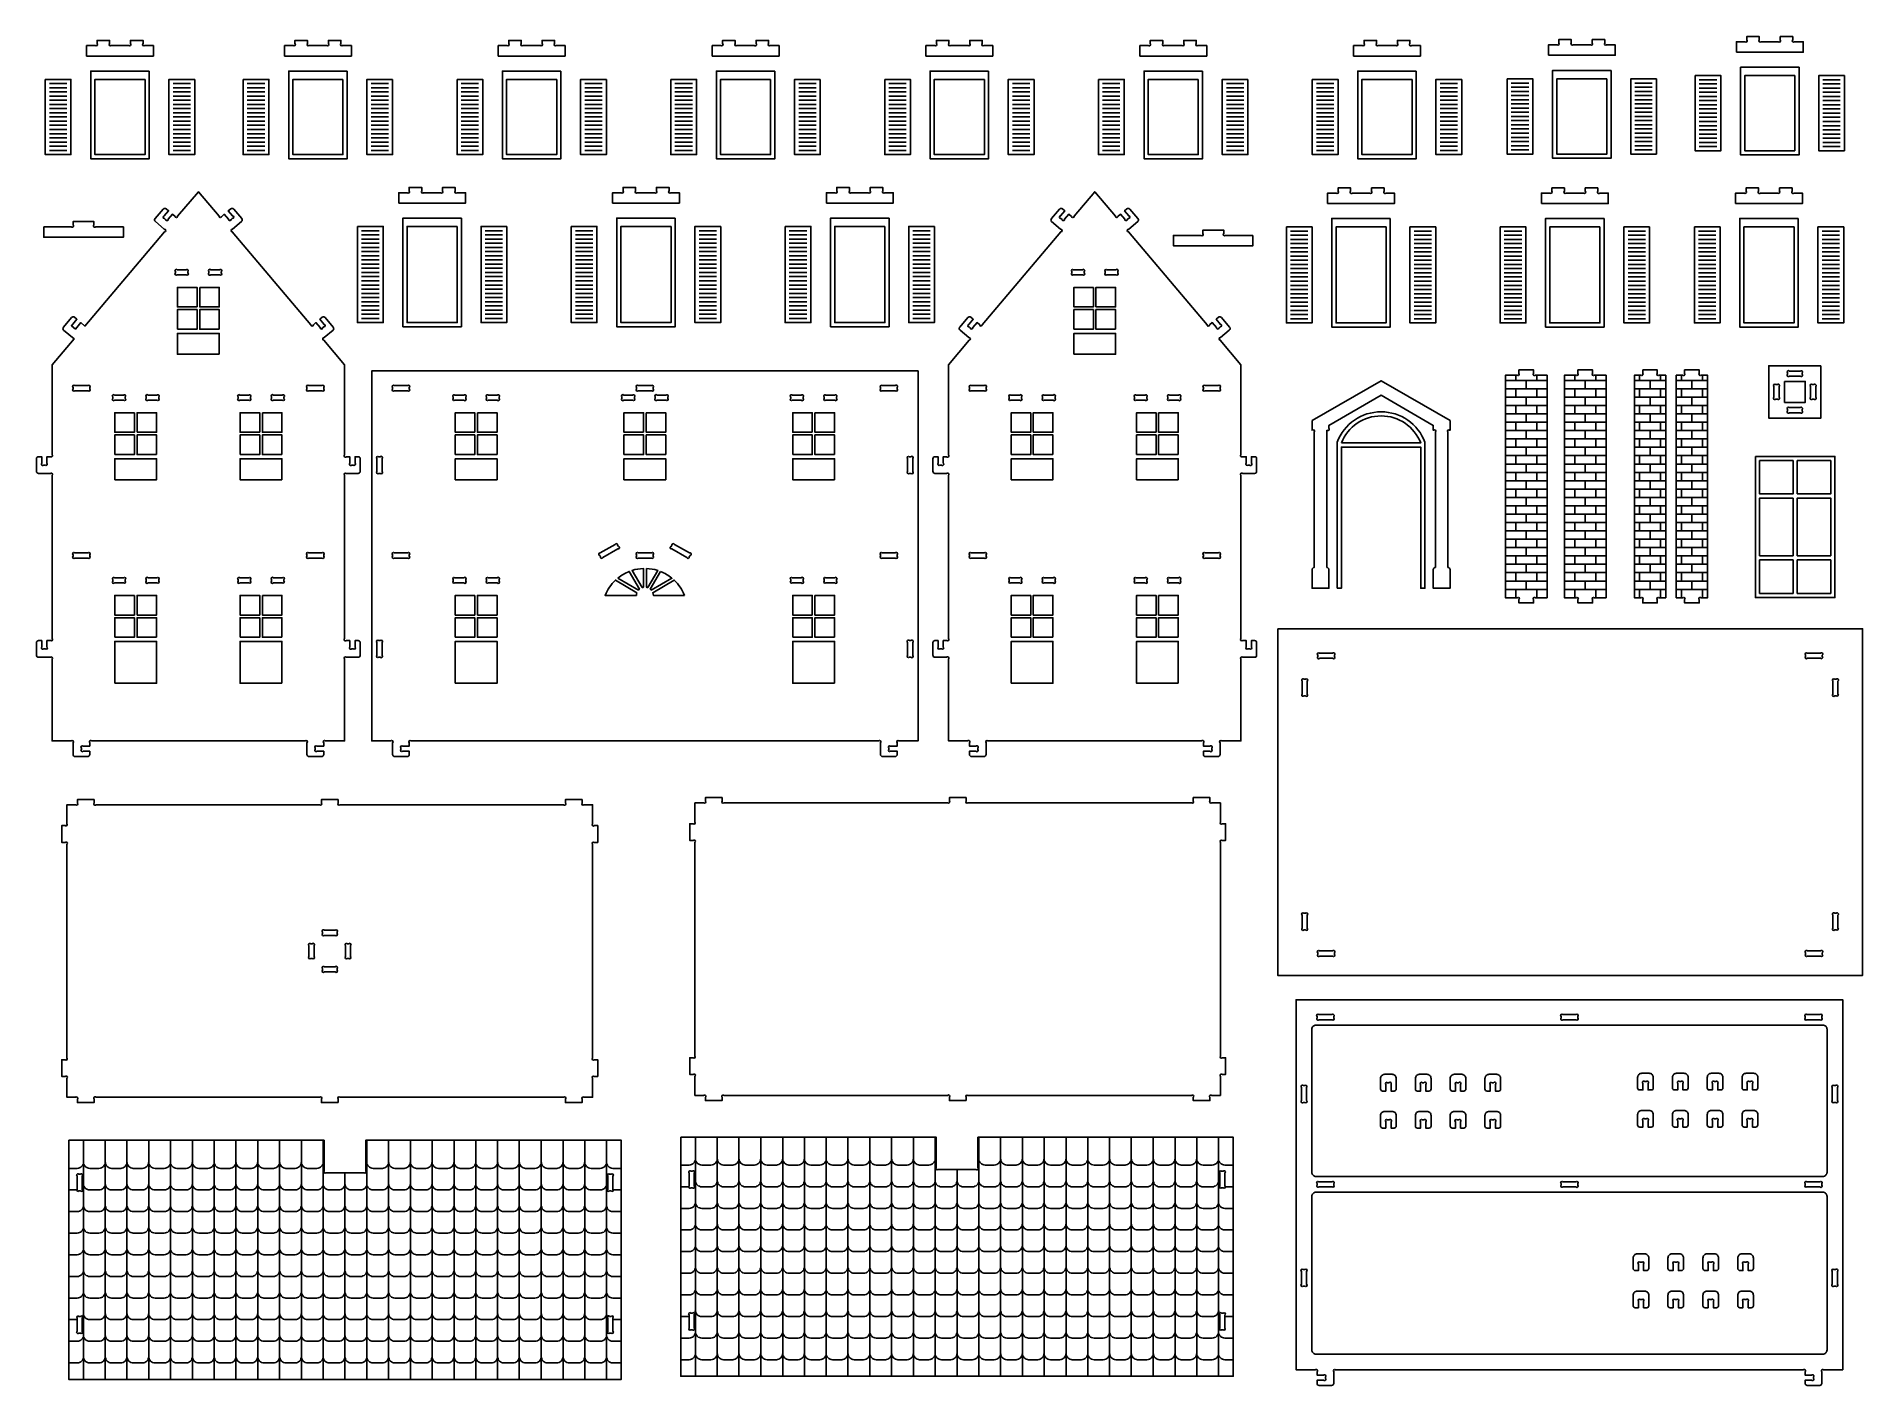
# Model space of a CAD drawing. Extents: x 7134 to 8183, y 163 to 938.
import ezdxf

# ---------------------------------------------------------------- set-up
doc = ezdxf.new("R2010")
doc.units = 0
doc.header["$MEASUREMENT"] = 0
doc.layers.add('LAYER1', color=18, linetype='CONTINUOUS')

msp = doc.modelspace()

# ---------------------------------------------------------------- linework, layer by layer
at = {"layer": 'LAYER1'}
for points in [[(7162.8, 926.4), (7162.8, 932.4), (7167.7, 932.4, 1), (7168.8, 933.5), (7168.8, 935.4), (7176, 935.4), (7176, 933.5, 1), (7177, 932.4), (7186.9, 932.4, 1), (7188, 933.5), (7188, 935.4), (7195.2, 935.4), (7195.2, 933.5, 1), (7196.2, 932.4), (7201.2, 932.4), (7201.2, 926.4)], [(7276.5, 926.4), (7276.5, 932.4), (7281.4, 932.4, 1), (7282.5, 933.5), (7282.5, 935.4), (7289.7, 935.4), (7289.7, 933.5, 1), (7290.7, 932.4), (7300.6, 932.4, 1), (7301.7, 933.5), (7301.7, 935.4), (7308.9, 935.4), (7308.9, 933.5, 1), (7309.9, 932.4), (7314.9, 932.4), (7314.9, 926.4)], [(7399.3, 926.4), (7399.3, 932.4), (7404.3, 932.4, 1), (7405.3, 933.5), (7405.3, 935.4), (7412.5, 935.4), (7412.5, 933.5, 1), (7413.6, 932.4), (7423.5, 932.4, 1), (7424.5, 933.5), (7424.5, 935.4), (7431.7, 935.4), (7431.7, 933.5, 1), (7432.8, 932.4), (7437.7, 932.4), (7437.7, 926.4)], [(7522.2, 926.4), (7522.2, 932.4), (7527.1, 932.4, 1), (7528.2, 933.5), (7528.2, 935.4), (7535.4, 935.4), (7535.4, 933.5, 1), (7536.4, 932.4), (7546.3, 932.4, 1), (7547.4, 933.5), (7547.4, 935.4), (7554.6, 935.4), (7554.6, 933.5, 1), (7555.6, 932.4), (7560.6, 932.4), (7560.6, 926.4)], [(7645, 926.4), (7645, 932.4), (7650, 932.4, 1), (7651, 933.5), (7651, 935.4), (7658.2, 935.4), (7658.2, 933.5, 1), (7659.3, 932.4), (7669.2, 932.4, 1), (7670.2, 933.5), (7670.2, 935.4), (7677.4, 935.4), (7677.4, 933.5, 1), (7678.5, 932.4), (7683.4, 932.4), (7683.4, 926.4)], [(7767.9, 926.4), (7767.9, 932.4), (7772.8, 932.4, 1), (7773.9, 933.5), (7773.9, 935.4), (7781.1, 935.4), (7781.1, 933.5, 1), (7782.1, 932.4), (7792, 932.4, 1), (7793.1, 933.5), (7793.1, 935.4), (7800.3, 935.4), (7800.3, 933.5, 1), (7801.3, 932.4), (7806.3, 932.4), (7806.3, 926.4)], [(7890.7, 926.4), (7890.7, 932.4), (7895.7, 932.4, 1), (7896.7, 933.5), (7896.7, 935.4), (7903.9, 935.4), (7903.9, 933.5, 1), (7905, 932.4), (7914.9, 932.4, 1), (7915.9, 933.5), (7915.9, 935.4), (7923.1, 935.4), (7923.1, 933.5, 1), (7924.2, 932.4), (7929.1, 932.4), (7929.1, 926.4)], [(8002.6, 926.8), (8002.6, 932.8), (8007.6, 932.8, 1), (8008.6, 933.8), (8008.6, 935.8), (8015.8, 935.8), (8015.8, 933.8, 1), (8016.9, 932.8), (8026.8, 932.8, 1), (8027.8, 933.8), (8027.8, 935.8), (8035, 935.8), (8035, 933.8, 1), (8036.1, 932.8), (8041, 932.8), (8041, 926.8)], [(8110.6, 928.6), (8110.6, 934.6), (8115.5, 934.6, 1), (8116.6, 935.7), (8116.6, 937.6), (8123.8, 937.6), (8123.8, 935.7, 1), (8124.8, 934.6), (8134.7, 934.6, 1), (8135.8, 935.7), (8135.8, 937.6), (8143, 937.6), (8143, 935.7, 1), (8144, 934.6), (8149, 934.6), (8149, 928.6)], [(7342.1, 841.9), (7342.1, 847.9), (7347, 847.9, 1), (7348.1, 848.9), (7348.1, 850.9), (7355.3, 850.9), (7355.3, 848.9, 1), (7356.4, 847.9), (7366.2, 847.9, 1), (7367.3, 848.9), (7367.3, 850.9), (7374.5, 850.9), (7374.5, 848.9, 1), (7375.6, 847.9), (7380.5, 847.9), (7380.5, 841.9)], [(7465, 841.9), (7465, 847.9), (7469.9, 847.9, 1), (7471, 848.9), (7471, 850.9), (7478.2, 850.9), (7478.2, 848.9, 1), (7479.2, 847.9), (7489.1, 847.9, 1), (7490.2, 848.9), (7490.2, 850.9), (7497.4, 850.9), (7497.4, 848.9, 1), (7498.4, 847.9), (7503.4, 847.9), (7503.4, 841.9)], [(7587.8, 841.9), (7587.8, 847.9), (7592.7, 847.9, 1), (7593.8, 848.9), (7593.8, 850.9), (7601, 850.9), (7601, 848.9, 1), (7602.1, 847.9), (7611.9, 847.9, 1), (7613, 848.9), (7613, 850.9), (7620.2, 850.9), (7620.2, 848.9, 1), (7621.3, 847.9), (7626.2, 847.9), (7626.2, 841.9)], [(7875.8, 841.7), (7875.8, 847.7), (7880.7, 847.7, 1), (7881.8, 848.8), (7881.8, 850.7), (7889, 850.7), (7889, 848.8, 1), (7890.1, 847.7), (7899.9, 847.7, 1), (7901, 848.8), (7901, 850.7), (7908.2, 850.7), (7908.2, 848.8, 1), (7909.3, 847.7), (7914.2, 847.7), (7914.2, 841.7)], [(7998.6, 841.7), (7998.6, 847.7), (8003.6, 847.7, 1), (8004.6, 848.8), (8004.6, 850.7), (8011.8, 850.7), (8011.8, 848.8, 1), (8012.9, 847.7), (8022.8, 847.7, 1), (8023.8, 848.8), (8023.8, 850.7), (8031, 850.7), (8031, 848.8, 1), (8032.1, 847.7), (8037, 847.7), (8037, 841.7)], [(8110.2, 841.7), (8110.2, 847.7), (8115.2, 847.7, 1), (8116.2, 848.8), (8116.2, 850.7), (8123.4, 850.7), (8123.4, 848.8, 1), (8124.5, 847.7), (8134.4, 847.7, 1), (8135.4, 848.8), (8135.4, 850.7), (8142.6, 850.7), (8142.6, 848.8, 1), (8143.7, 847.7), (8148.6, 847.7), (8148.6, 841.7)], [(7143, 749.1), (7143, 697.4, -1), (7142, 696.3), (7140, 696.3), (7140, 692.6, -1), (7139, 691.5), (7138.1, 691.5, -1), (7137, 692.6), (7137, 696.3), (7135.2, 696.3, 0.414214), (7134, 695.1), (7134, 687.9, 0.414214), (7135.2, 686.7), (7142, 686.7, -1), (7143, 685.6), (7143, 591.8, -1), (7142, 590.7), (7140, 590.7), (7140, 587, -1), (7139, 585.9), (7138.1, 585.9, -1), (7137, 587), (7137, 590.7), (7135.2, 590.7, 0.414214), (7134, 589.5), (7134, 582.3, 0.414214), (7135.2, 581.1), (7142, 581.1, -1), (7143, 580), (7143, 533.1), (7154, 533.1, -1), (7155, 532), (7155, 525.3, 0.414214), (7156.2, 524.1), (7163.4, 524.1, 0.414214), (7164.6, 525.3), (7164.6, 527.1), (7160.9, 527.1, -1), (7159.8, 528.2), (7159.8, 529, -1), (7160.9, 530.1), (7164.6, 530.1), (7164.6, 532, -1), (7165.7, 533.1), (7288.4, 533.1, -1), (7289.4, 532), (7289.4, 525.3, 0.414214), (7290.6, 524.1), (7297.8, 524.1, 0.414214), (7299, 525.3), (7299, 527.1), (7295.3, 527.1, -1), (7294.2, 528.2), (7294.2, 529, -1), (7295.3, 530.1), (7299, 530.1), (7299, 532, -1), (7300.1, 533.1), (7311, 533.1), (7311, 580, -1), (7312.1, 581.1), (7318.8, 581.1, 0.414214), (7320, 582.3), (7320, 589.5, 0.414214), (7318.8, 590.7), (7317, 590.7), (7317, 587, -1), (7316, 585.9), (7315.1, 585.9, -1), (7314, 587), (7314, 590.7), (7312.1, 590.7, -1), (7311, 591.8), (7311, 685.6, -1), (7312.1, 686.7), (7318.8, 686.7, 0.414214), (7320, 687.9), (7320, 695.1, 0.414214), (7318.8, 696.3), (7317, 696.3), (7317, 692.6, -1), (7316, 691.5), (7315.1, 691.5, -1), (7314, 692.6), (7314, 696.3), (7312.1, 696.3, -1), (7311, 697.4), (7311, 749.1), (7299.1, 763.2, -1), (7299.3, 764.7), (7304.4, 769, 0.414214), (7304.5, 770.7), (7299.9, 776.2, 0.414214), (7298.2, 776.4), (7296.8, 775.2), (7299.2, 772.3, -1), (7299.1, 770.8), (7298.4, 770.3, -1), (7296.9, 770.4), (7294.5, 773.3), (7293.1, 772, -1), (7291.6, 772.1), (7246.5, 825.4, -1), (7246.6, 826.9), (7251.8, 831.3, 0.414214), (7251.9, 833), (7247.3, 838.5, 0.414214), (7245.6, 838.6), (7244.2, 837.5), (7246.6, 834.6, -1), (7246.5, 833.1), (7245.8, 832.5, -1), (7244.3, 832.7), (7241.9, 835.5), (7240.4, 834.3, -1), (7238.9, 834.4), (7227, 848.5), (7215.1, 834.4, -1), (7213.6, 834.3), (7212.1, 835.5), (7209.7, 832.7, -1), (7208.2, 832.5), (7207.6, 833.1, -1), (7207.4, 834.6), (7209.9, 837.5), (7208.5, 838.6, 0.414214), (7206.8, 838.5), (7202.1, 833, 0.414214), (7202.3, 831.3), (7207.4, 826.9, -1), (7207.6, 825.4), (7161.8, 771.3), (7159.5, 773.3), (7156.4, 769.6), (7154.1, 771.5), (7157.2, 775.2), (7155.8, 776.4, 0.414214), (7154.2, 776.2), (7149.5, 770.7, 0.414214), (7149.6, 769), (7155.6, 764)], [(7819.3, 769), (7814.2, 764.7, 1), (7814.1, 763.2), (7826, 749.1), (7826, 697.4, 1), (7827, 696.3), (7829, 696.3), (7829, 692.6, 1), (7830, 691.5), (7830.9, 691.5, 1), (7832, 692.6), (7832, 696.3), (7833.8, 696.3, -0.414214), (7835, 695.1), (7835, 687.9, -0.414214), (7833.8, 686.7), (7827, 686.7, 1), (7826, 685.6), (7826, 591.8, 1), (7827, 590.7), (7829, 590.7), (7829, 587, 1), (7830, 585.9), (7830.9, 585.9, 1), (7832, 587), (7832, 590.7), (7833.8, 590.7, -0.414214), (7835, 589.5), (7835, 582.3, -0.414214), (7833.8, 581.1), (7827, 581.1, 1), (7826, 580), (7826, 533.1), (7815, 533.1, 1), (7814, 532), (7814, 525.3, -0.414214), (7812.8, 524.1), (7805.6, 524.1, -0.414214), (7804.4, 525.3), (7804.4, 527.1), (7808.1, 527.1, 1), (7809.2, 528.2), (7809.2, 529, 1), (7808.1, 530.1), (7804.4, 530.1), (7804.4, 532, 1), (7803.3, 533.1), (7680.6, 533.1, 1), (7679.6, 532), (7679.6, 525.3, -0.414214), (7678.4, 524.1), (7671.2, 524.1, -0.414214), (7670, 525.3), (7670, 527.1), (7673.7, 527.1, 1), (7674.8, 528.2), (7674.8, 529, 1), (7673.7, 530.1), (7670, 530.1), (7670, 532, 1), (7668.9, 533.1), (7658, 533.1), (7658, 580, 1), (7656.9, 581.1), (7650.2, 581.1, -0.414214), (7649, 582.3), (7649, 589.5, -0.414214), (7650.2, 590.7), (7652, 590.7), (7652, 587, 1), (7653, 585.9), (7653.9, 585.9, 1), (7655, 587), (7655, 590.7), (7656.9, 590.7, 1), (7658, 591.8), (7658, 685.6, 1), (7656.9, 686.7), (7650.2, 686.7, -0.414214), (7649, 687.9), (7649, 695.1, -0.414214), (7650.2, 696.3), (7652, 696.3), (7652, 692.6, 1), (7653, 691.5), (7653.9, 691.5, 1), (7655, 692.6), (7655, 696.3), (7656.9, 696.3, 1), (7658, 697.4), (7658, 749.1), (7669.9, 763.2, 1), (7669.7, 764.7), (7664.6, 769, -0.414214), (7664.4, 770.7), (7669.1, 776.2, -0.414214), (7670.8, 776.4), (7672.2, 775.2), (7669.7, 772.3, 1), (7669.9, 770.8), (7670.5, 770.3, 1), (7672, 770.4), (7674.4, 773.3), (7675.9, 772, 1), (7677.4, 772.1), (7722.5, 825.4, 1), (7722.4, 826.9), (7717.2, 831.3, -0.414214), (7717.1, 833), (7721.7, 838.5, -0.414214), (7723.4, 838.6), (7724.8, 837.5), (7722.4, 834.6, 1), (7722.5, 833.1), (7723.2, 832.5, 1), (7724.7, 832.7), (7727.1, 835.5), (7728.6, 834.3, 1), (7730.1, 834.4), (7742, 848.5), (7753.9, 834.4, 1), (7755.3, 834.3), (7756.8, 835.5), (7759.2, 832.7, 1), (7760.7, 832.5), (7761.4, 833.1, 1), (7761.5, 834.6), (7759.1, 837.5), (7760.5, 838.6, -0.414214), (7762.2, 838.5), (7766.8, 833, -0.414214), (7766.7, 831.3), (7761.5, 826.9, 1), (7761.4, 825.4), (7806.5, 772.1, 1), (7808, 772), (7809.5, 773.3), (7811.9, 770.4, 1), (7813.4, 770.3), (7814, 770.8, 1), (7814.2, 772.3), (7811.8, 775.2), (7813.1, 776.4, -0.414214), (7814.8, 776.2), (7819.5, 770.7, -0.414214)], [(7138.2, 828.3), (7154, 828.3, 1), (7155, 829.4), (7155, 831.3), (7167, 831.3), (7167, 829.4, 1), (7168.1, 828.3), (7183.9, 828.3), (7183.9, 822.3), (7138.2, 822.3)], [(7832.9, 823.4), (7817.1, 823.4, -1), (7816.1, 824.5), (7816.1, 826.4), (7804.1, 826.4), (7804.1, 824.5, -1), (7803, 823.4), (7787.2, 823.4), (7787.2, 817.4), (7832.9, 817.4)], [(7214.9, 800.7), (7220, 800.7, 1), (7221, 801.8), (7221, 802.6, 1), (7220, 803.7), (7214.9, 803.7, 1), (7213.8, 802.6), (7213.8, 801.8, 1)], [(7234.1, 800.7), (7239.2, 800.7, 1), (7240.2, 801.8), (7240.2, 802.6, 1), (7239.2, 803.7), (7234.1, 803.7, 1), (7233, 802.6), (7233, 801.8, 1)], [(7729.8, 803.7), (7734.9, 803.7, -1), (7736, 802.6), (7736, 801.8, -1), (7734.9, 800.7), (7729.8, 800.7, -1), (7728.8, 801.8), (7728.8, 802.6, -1)], [(7749, 803.7), (7754.1, 803.7, -1), (7755.2, 802.6), (7755.2, 801.8, -1), (7754.1, 800.7), (7749, 800.7, -1), (7748, 801.8), (7748, 802.6, -1)], [(7627.3, 524.1, 0.414214), (7628.5, 525.3), (7628.5, 527.1), (7624.7, 527.1, -1), (7623.7, 528.2), (7623.7, 529, -1), (7624.7, 530.1), (7628.5, 530.1), (7628.5, 532, -1), (7629.5, 533.1), (7640.5, 533.1), (7640.5, 745.6), (7326.6, 745.6), (7326.6, 533.1), (7337.5, 533.1, -1), (7338.6, 532), (7338.6, 525.3, 0.414214), (7339.8, 524.1), (7347, 524.1, 0.414214), (7348.2, 525.3), (7348.2, 527.1), (7344.4, 527.1, -1), (7343.4, 528.2), (7343.4, 529, -1), (7344.4, 530.1), (7348.2, 530.1), (7348.2, 532, -1), (7349.2, 533.1), (7617.8, 533.1, -1), (7618.9, 532), (7618.9, 525.3, 0.414214), (7620.1, 524.1)], [(7985.7, 746.1), (7985.7, 744.1, -1), (7984.7, 743.1), (7977.9, 743.1), (7977.9, 615.3), (7984.7, 615.3, -1), (7985.7, 614.2), (7985.7, 612.3), (7994.1, 612.3), (7994.1, 614.2, -1), (7995.2, 615.3), (8001.9, 615.3), (8001.9, 743.1), (7995.2, 743.1, -1), (7994.1, 744.1), (7994.1, 746.1)], [(8019.6, 746.1), (8019.6, 744.1, -1), (8018.5, 743.1), (8011.8, 743.1), (8011.8, 615.3), (8018.5, 615.3, -1), (8019.6, 614.2), (8019.6, 612.3), (8028, 612.3), (8028, 614.2, -1), (8029, 615.3), (8035.8, 615.3), (8035.8, 743.1), (8029, 743.1, -1), (8028, 744.1), (8028, 746.1)], [(8056.8, 746.1), (8056.8, 744.1, -1), (8055.7, 743.1), (8052, 743.1), (8052, 615.3), (8055.7, 615.3, -1), (8056.8, 614.2), (8056.8, 612.3), (8065.2, 612.3), (8065.2, 614.2, -1), (8066.2, 615.3), (8070, 615.3), (8070, 743.1), (8066.2, 743.1, -1), (8065.2, 744.1), (8065.2, 746.1)], [(8080.9, 746.1), (8080.9, 744.1, -1), (8079.8, 743.1), (8076.1, 743.1), (8076.1, 615.3), (8079.8, 615.3, -1), (8080.9, 614.2), (8080.9, 612.3), (8089.3, 612.3), (8089.3, 614.2, -1), (8090.4, 615.3), (8094.1, 615.3), (8094.1, 743.1), (8090.4, 743.1, -1), (8089.3, 744.1), (8089.3, 746.1)], [(8141.1, 745.5), (8147.4, 745.5, -1), (8148.4, 744.4), (8148.4, 743.6, -1), (8147.4, 742.5), (8141.1, 742.5, -1), (8140, 743.6), (8140, 744.4, -1)], [(7156.1, 734.1), (7163.6, 734.1, 1), (7164.6, 735.2), (7164.6, 736, 1), (7163.6, 737.1), (7156.1, 737.1, 1), (7155, 736), (7155, 735.2, 1)], [(7289.4, 736), (7289.4, 735.2, 1), (7290.5, 734.1), (7298, 734.1, 1), (7299, 735.2), (7299, 736, 1), (7298, 737.1), (7290.5, 737.1, 1)], [(7347.1, 734.1), (7339.6, 734.1, -1), (7338.6, 735.2), (7338.6, 736, -1), (7339.6, 737.1), (7347.1, 737.1, -1), (7348.2, 736), (7348.2, 735.2, -1)], [(7479.8, 734.1), (7487.3, 734.1, 1), (7488.3, 735.2), (7488.3, 736, 1), (7487.3, 737.1), (7479.8, 737.1, 1), (7478.7, 736), (7478.7, 735.2, 1)], [(7619.9, 734.1), (7627.4, 734.1, 1), (7628.5, 735.2), (7628.5, 736, 1), (7627.4, 737.1), (7619.9, 737.1, 1), (7618.9, 736), (7618.9, 735.2, 1)], [(7678.5, 734.1), (7671, 734.1, -1), (7670, 735.2), (7670, 736, -1), (7671, 737.1), (7678.5, 737.1, -1), (7679.6, 736), (7679.6, 735.2, -1)], [(7805.4, 737.1), (7812.9, 737.1, -1), (7814, 736), (7814, 735.2, -1), (7812.9, 734.1), (7805.4, 734.1, -1), (7804.4, 735.2), (7804.4, 736, -1)], [(7875.3, 632.7), (7875.3, 711.5), (7875.4, 711.5, 1), (7876.5, 712.6), (7876.5, 714.3), (7906.5, 731.6), (7936.5, 714.3), (7936.5, 711.5), (7936.6, 711.5, -1), (7937.7, 710.4), (7937.7, 632.7, 0.414214), (7936.5, 631.5), (7936.5, 620.7), (7946.1, 620.7), (7946.1, 631.5, 0.414214), (7944.9, 632.7), (7944.9, 710.4, -1), (7945.9, 711.5), (7946.1, 711.5), (7946.1, 717), (7906.5, 739.9), (7866.9, 717), (7866.9, 711.5), (7867, 711.5, -1), (7868.1, 710.4), (7868.1, 632.7, 0.414214), (7866.9, 631.5), (7866.9, 620.7), (7876.5, 620.7), (7876.5, 631.5, 0.414214)], [(8132.2, 736.6), (8132.2, 730.4, 1), (8133.3, 729.3), (8134.2, 729.3, 1), (8135.2, 730.4), (8135.2, 736.6, 1), (8134.2, 737.7), (8133.3, 737.7, 1)], [(8156.2, 736.6), (8156.2, 730.4, -1), (8155.2, 729.3), (8154.3, 729.3, -1), (8153.2, 730.4), (8153.2, 736.6, -1), (8154.3, 737.7), (8155.2, 737.7, -1)], [(7178.9, 731.7), (7184, 731.7, -1), (7185, 730.6), (7185, 729.8, -1), (7184, 728.7), (7178.9, 728.7, -1), (7177.8, 729.8), (7177.8, 730.6, -1)], [(7198.1, 731.7), (7203.2, 731.7, -1), (7204.2, 730.6), (7204.2, 729.8, -1), (7203.2, 728.7), (7198.1, 728.7, -1), (7197, 729.8), (7197, 730.6, -1)], [(7250.9, 728.7), (7256, 728.7, 1), (7257, 729.8), (7257, 730.6, 1), (7256, 731.7), (7250.9, 731.7, 1), (7249.8, 730.6), (7249.8, 729.8, 1)], [(7270.1, 728.7), (7275.2, 728.7, 1), (7276.2, 729.8), (7276.2, 730.6, 1), (7275.2, 731.7), (7270.1, 731.7, 1), (7269, 730.6), (7269, 729.8, 1)], [(7374.4, 728.7), (7379.5, 728.7, 1), (7380.6, 729.8), (7380.6, 730.6, 1), (7379.5, 731.7), (7374.4, 731.7, 1), (7373.4, 730.6), (7373.4, 729.8, 1)], [(7393.6, 728.7), (7398.7, 728.7, 1), (7399.8, 729.8), (7399.8, 730.6, 1), (7398.7, 731.7), (7393.6, 731.7, 1), (7392.6, 730.6), (7392.6, 729.8, 1)], [(7471.4, 728.7), (7476.5, 728.7, 1), (7477.5, 729.8), (7477.5, 730.6, 1), (7476.5, 731.7), (7471.4, 731.7, 1), (7470.3, 730.6), (7470.3, 729.8, 1)], [(7490.6, 728.7), (7495.7, 728.7, 1), (7496.7, 729.8), (7496.7, 730.6, 1), (7495.7, 731.7), (7490.6, 731.7, 1), (7489.5, 730.6), (7489.5, 729.8, 1)], [(7567.3, 730.6), (7567.3, 729.8, 1), (7568.3, 728.7), (7573.4, 728.7, 1), (7574.5, 729.8), (7574.5, 730.6, 1), (7573.4, 731.7), (7568.3, 731.7, 1)], [(7587.5, 728.7), (7592.6, 728.7, 1), (7593.7, 729.8), (7593.7, 730.6, 1), (7592.6, 731.7), (7587.5, 731.7, 1), (7586.5, 730.6), (7586.5, 729.8, 1)], [(7693.8, 731.7), (7698.9, 731.7, -1), (7700, 730.6), (7700, 729.8, -1), (7698.9, 728.7), (7693.8, 728.7, -1), (7692.8, 729.8), (7692.8, 730.6, -1)], [(7713, 731.7), (7718.1, 731.7, -1), (7719.2, 730.6), (7719.2, 729.8, -1), (7718.1, 728.7), (7713, 728.7, -1), (7712, 729.8), (7712, 730.6, -1)], [(7765.8, 728.7), (7770.9, 728.7, 1), (7772, 729.8), (7772, 730.6, 1), (7770.9, 731.7), (7765.8, 731.7, 1), (7764.8, 730.6), (7764.8, 729.8, 1)], [(7785, 728.7), (7790.1, 728.7, 1), (7791.2, 729.8), (7791.2, 730.6, 1), (7790.1, 731.7), (7785, 731.7, 1), (7784, 730.6), (7784, 729.8, 1)], [(8141.1, 721.5), (8147.4, 721.5, 1), (8148.4, 722.6), (8148.4, 723.4, 1), (8147.4, 724.5), (8141.1, 724.5, 1), (8140, 723.4), (8140, 722.6, 1)], [(7881.3, 620.7), (7881.3, 704.6, -0.694192), (7931.7, 704.6), (7931.7, 620.7), (7929.3, 620.7), (7929.3, 701.8), (7883.7, 701.8), (7883.7, 620.7)], [(7883.7, 704.2), (7929.3, 704.2, 0.681461)], [(7332.6, 695.2), (7332.6, 687.8, -1), (7331.5, 686.7), (7330.6, 686.7, -1), (7329.6, 687.8), (7329.6, 695.2, -1), (7330.6, 696.3), (7331.5, 696.3, -1)], [(7634.5, 695.2), (7634.5, 687.8, 1), (7635.5, 686.7), (7636.4, 686.7, 1), (7637.5, 687.8), (7637.5, 695.2, 1), (7636.4, 696.3), (7635.5, 696.3, 1)], [(7156.1, 638.1), (7163.6, 638.1, 1), (7164.6, 639.2), (7164.6, 640, 1), (7163.6, 641.1), (7156.1, 641.1, 1), (7155, 640), (7155, 639.2, 1)], [(7289.4, 640), (7289.4, 639.2, 1), (7290.5, 638.1), (7298, 638.1, 1), (7299, 639.2), (7299, 640, 1), (7298, 641.1), (7290.5, 641.1, 1)], [(7347.1, 638.1), (7339.6, 638.1, -1), (7338.6, 639.2), (7338.6, 640, -1), (7339.6, 641.1), (7347.1, 641.1, -1), (7348.2, 640), (7348.2, 639.2, -1)], [(7466.5, 645.9), (7457.9, 641, 1), (7457.6, 639.5), (7458, 638.8, 1), (7459.4, 638.4), (7468, 643.3, 1), (7468.4, 644.8), (7467.9, 645.5, 1)], [(7479.8, 638.1), (7487.3, 638.1, 1), (7488.3, 639.2), (7488.3, 640, 1), (7487.3, 641.1), (7479.8, 641.1, 1), (7478.7, 640), (7478.7, 639.2, 1)], [(7500.5, 645.9), (7509.1, 641, -1), (7509.5, 639.5), (7509, 638.8, -1), (7507.6, 638.4), (7499, 643.3, -1), (7498.7, 644.8), (7499.1, 645.5, -1)], [(7619.9, 638.1), (7627.4, 638.1, 1), (7628.5, 639.2), (7628.5, 640, 1), (7627.4, 641.1), (7619.9, 641.1, 1), (7618.9, 640), (7618.9, 639.2, 1)], [(7671, 641.1), (7678.5, 641.1, -1), (7679.6, 640), (7679.6, 639.2, -1), (7678.5, 638.1), (7671, 638.1, -1), (7670, 639.2), (7670, 640, -1)], [(7805.4, 641.1), (7812.9, 641.1, -1), (7814, 640), (7814, 639.2, -1), (7812.9, 638.1), (7805.4, 638.1, -1), (7804.4, 639.2), (7804.4, 640, -1)], [(7468, 626.5), (7479.8, 619.7, -0.044025), (7480.4, 620.3), (7474.6, 630.4, 0.078675)], [(7481.9, 621.1, -0.044025), (7482.7, 621.4), (7482.7, 632.1, 0.067701), (7476.2, 631)], [(7484.4, 632.1), (7484.4, 621.4, -0.044025), (7485.2, 621.1), (7490.9, 631, 0.067701)], [(7492.5, 630.4), (7486.6, 620.3, -0.044025), (7487.2, 619.7), (7499.1, 626.5, 0.078675)], [(7178.9, 626.8), (7184, 626.8, -1), (7185, 625.7), (7185, 624.8, -1), (7184, 623.8), (7178.9, 623.8, -1), (7177.8, 624.8), (7177.8, 625.7, -1)], [(7198.1, 626.8), (7203.2, 626.8, -1), (7204.2, 625.7), (7204.2, 624.8, -1), (7203.2, 623.8), (7198.1, 623.8, -1), (7197, 624.8), (7197, 625.7, -1)], [(7250.9, 623.8), (7256, 623.8, 1), (7257, 624.8), (7257, 625.7, 1), (7256, 626.8), (7250.9, 626.8, 1), (7249.8, 625.7), (7249.8, 624.8, 1)], [(7275.2, 626.8), (7270.1, 626.8, 1), (7269, 625.7), (7269, 624.8, 1), (7270.1, 623.8), (7275.2, 623.8, 1), (7276.2, 624.8), (7276.2, 625.7, 1)], [(7374.4, 626.8), (7379.5, 626.8, -1), (7380.6, 625.7), (7380.6, 624.8, -1), (7379.5, 623.8), (7374.4, 623.8, -1), (7373.4, 624.8), (7373.4, 625.7, -1)], [(7393.6, 626.8), (7398.7, 626.8, -1), (7399.8, 625.7), (7399.8, 624.8, -1), (7398.7, 623.8), (7393.6, 623.8, -1), (7392.6, 624.8), (7392.6, 625.7, -1)], [(7479, 618.2), (7466.6, 625.4, 0.109311), (7460.7, 616.6), (7478.7, 616.6, -0.087672)], [(7506.3, 616.6), (7488.4, 616.6, 0.087672), (7488.1, 618.2), (7500.4, 625.4, -0.109311)], [(7573.4, 626.8), (7568.3, 626.8, 1), (7567.3, 625.7), (7567.3, 624.8, 1), (7568.3, 623.8), (7573.4, 623.8, 1), (7574.5, 624.8), (7574.5, 625.7, 1)], [(7587.5, 623.8), (7592.6, 623.8, 1), (7593.7, 624.8), (7593.7, 625.7, 1), (7592.6, 626.8), (7587.5, 626.8, 1), (7586.5, 625.7), (7586.5, 624.8, 1)], [(7698.9, 623.8), (7693.8, 623.8, -1), (7692.8, 624.8), (7692.8, 625.7, -1), (7693.8, 626.8), (7698.9, 626.8, -1), (7700, 625.7), (7700, 624.8, -1)], [(7713, 626.8), (7718.1, 626.8, -1), (7719.2, 625.7), (7719.2, 624.8, -1), (7718.1, 623.8), (7713, 623.8, -1), (7712, 624.8), (7712, 625.7, -1)], [(7765.8, 623.8), (7770.9, 623.8, 1), (7772, 624.8), (7772, 625.7, 1), (7770.9, 626.8), (7765.8, 626.8, 1), (7764.8, 625.7), (7764.8, 624.8, 1)], [(7790.1, 626.8), (7785, 626.8, 1), (7784, 625.7), (7784, 624.8, 1), (7785, 623.8), (7790.1, 623.8, 1), (7791.2, 624.8), (7791.2, 625.7, 1)], [(7332.6, 589.6), (7332.6, 582.2, -1), (7331.5, 581.1), (7330.6, 581.1, -1), (7329.6, 582.2), (7329.6, 589.6, -1), (7330.6, 590.7), (7331.5, 590.7, -1)], [(7634.5, 589.6), (7634.5, 582.2, 1), (7635.5, 581.1), (7636.4, 581.1, 1), (7637.5, 582.2), (7637.5, 589.6, 1), (7636.4, 590.7), (7635.5, 590.7, 1)], [(7878.6, 583.5), (7871.2, 583.5, 1), (7870.1, 582.4), (7870.1, 581.5, 1), (7871.2, 580.5), (7878.6, 580.5, 1), (7879.7, 581.5), (7879.7, 582.4, 1)], [(8151.5, 583.5), (8159, 583.5, -1), (8160, 582.4), (8160, 581.5, -1), (8159, 580.5), (8151.5, 580.5, -1), (8150.4, 581.5), (8150.4, 582.4, -1)], [(7864.1, 567.4), (7864.1, 559.9, -1), (7863, 558.9), (7862.2, 558.9, -1), (7861.1, 559.9), (7861.1, 567.4, -1), (7862.2, 568.5), (7863, 568.5, -1)], [(8166, 567.4), (8166, 559.9, 1), (8167.1, 558.9), (8168, 558.9, 1), (8169, 559.9), (8169, 567.4, 1), (8168, 568.5), (8167.1, 568.5, 1)], [(7307.3, 325.4), (7307.3, 327.3, -1), (7308.4, 328.4), (7436.8, 328.4, -1), (7437.9, 327.3), (7437.9, 325.4), (7447.5, 325.4), (7447.5, 327.3, -1), (7448.5, 328.4), (7453.5, 328.4), (7453.5, 339.3, -1), (7454.5, 340.4), (7456.5, 340.4), (7456.5, 350), (7454.5, 350, -1), (7453.5, 351), (7453.5, 473.7, -1), (7454.5, 474.8), (7456.5, 474.8), (7456.5, 484.4), (7454.5, 484.4, -1), (7453.5, 485.4), (7453.5, 496.4), (7448.5, 496.4, -1), (7447.5, 497.4), (7447.5, 499.4), (7437.9, 499.4), (7437.9, 497.4, -1), (7436.8, 496.4), (7308.4, 496.4, -1), (7307.3, 497.4), (7307.3, 499.4), (7297.7, 499.4), (7297.7, 497.4, -1), (7296.6, 496.4), (7168.2, 496.4, -1), (7167.1, 497.4), (7167.1, 499.4), (7157.5, 499.4), (7157.5, 497.4, -1), (7156.5, 496.4), (7151.5, 496.4), (7151.5, 485.4, -1), (7150.5, 484.4), (7148.5, 484.4), (7148.5, 474.8), (7150.5, 474.8, -1), (7151.5, 473.7), (7151.5, 351, -1), (7150.5, 350), (7148.5, 350), (7148.5, 340.4), (7150.5, 340.4, -1), (7151.5, 339.3), (7151.5, 328.4), (7156.5, 328.4, -1), (7157.5, 327.3), (7157.5, 325.4), (7167.1, 325.4), (7167.1, 327.3, -1), (7168.2, 328.4), (7296.6, 328.4, -1), (7297.7, 327.3), (7297.7, 325.4)], [(7668.1, 326.5), (7668.1, 328.4, -1), (7669.1, 329.5), (7797.6, 329.5, -1), (7798.6, 328.4), (7798.6, 326.5), (7808.2, 326.5), (7808.2, 328.4, -1), (7809.3, 329.5), (7814.2, 329.5), (7814.2, 340.4, -1), (7815.3, 341.5), (7817.2, 341.5), (7817.2, 351.1), (7815.3, 351.1, -1), (7814.2, 352.1), (7814.2, 474.8, -1), (7815.3, 475.9), (7817.2, 475.9), (7817.2, 485.5), (7815.3, 485.5, -1), (7814.2, 486.5), (7814.2, 497.5), (7809.3, 497.5, -1), (7808.2, 498.5), (7808.2, 500.5), (7798.6, 500.5), (7798.6, 498.5, -1), (7797.6, 497.5), (7669.1, 497.5, -1), (7668.1, 498.5), (7668.1, 500.5), (7658.5, 500.5), (7658.5, 498.5, -1), (7657.4, 497.5), (7529, 497.5, -1), (7527.9, 498.5), (7527.9, 500.5), (7518.3, 500.5), (7518.3, 498.5, -1), (7517.3, 497.5), (7512.3, 497.5), (7512.3, 486.5, -1), (7511.3, 485.5), (7509.3, 485.5), (7509.3, 475.9), (7511.3, 475.9, -1), (7512.3, 474.8), (7512.3, 352.1, -1), (7511.3, 351.1), (7509.3, 351.1), (7509.3, 341.5), (7511.3, 341.5, -1), (7512.3, 340.4), (7512.3, 329.5), (7517.3, 329.5, -1), (7518.3, 328.4), (7518.3, 326.5), (7527.9, 326.5), (7527.9, 328.4, -1), (7529, 329.5), (7657.4, 329.5, -1), (7658.5, 328.4), (7658.5, 326.5)], [(7861.1, 433), (7861.1, 425.5, 1), (7862.2, 424.5), (7863, 424.5, 1), (7864.1, 425.5), (7864.1, 433, 1), (7863, 434.1), (7862.2, 434.1, 1)], [(8169, 433), (8169, 425.5, -1), (8168, 424.5), (8167.1, 424.5, -1), (8166, 425.5), (8166, 433, -1), (8167.1, 434.1), (8168, 434.1, -1)], [(7299.4, 421.4), (7305.6, 421.4, 1), (7306.7, 422.4), (7306.7, 423.3, 1), (7305.6, 424.4), (7299.4, 424.4, 1), (7298.3, 423.3), (7298.3, 422.4, 1)], [(7293.5, 415.5), (7293.5, 409.2, -1), (7292.4, 408.2), (7291.6, 408.2, -1), (7290.5, 409.2), (7290.5, 415.5, -1), (7291.6, 416.6), (7292.4, 416.6, -1)], [(7311.5, 415.5), (7311.5, 409.2, 1), (7312.6, 408.2), (7313.4, 408.2, 1), (7314.5, 409.2), (7314.5, 415.5, 1), (7313.4, 416.6), (7312.6, 416.6, 1)], [(7871.2, 409.5), (7878.6, 409.5, 1), (7879.7, 410.5), (7879.7, 411.4, 1), (7878.6, 412.5), (7871.2, 412.5, 1), (7870.1, 411.4), (7870.1, 410.5, 1)], [(8159, 409.5), (8151.5, 409.5, -1), (8150.4, 410.5), (8150.4, 411.4, -1), (8151.5, 412.5), (8159, 412.5, -1), (8160, 411.4), (8160, 410.5, -1)], [(7305.6, 403.4), (7299.4, 403.4, 1), (7298.3, 402.3), (7298.3, 401.4, 1), (7299.4, 400.4), (7305.6, 400.4, 1), (7306.7, 401.4), (7306.7, 402.3, 1)], [(7870.9, 162.9, -0.414214), (7869.7, 164.1), (7869.7, 165.9), (7873.5, 165.9, 1), (7874.5, 167), (7874.5, 167.8, 1), (7873.5, 168.9), (7869.7, 168.9), (7869.7, 170.8, 1), (7868.7, 171.9), (7857.7, 171.9), (7857.7, 384.4), (8171.7, 384.4), (8171.7, 171.9), (8160.7, 171.9, 1), (8159.7, 170.8), (8159.7, 164.1, -0.414214), (8158.5, 162.9), (8151.3, 162.9, -0.414214), (8150.1, 164.1), (8150.1, 165.9), (8153.8, 165.9, 1), (8154.9, 167), (8154.9, 167.8, 1), (8153.8, 168.9), (8150.1, 168.9), (8150.1, 170.8, 1), (8149, 171.9), (7880.4, 171.9, 1), (7879.3, 170.8), (7879.3, 164.1, -0.414214), (7878.1, 162.9)], [(8162.7, 367.5), (8162.7, 285.3, -0.414214), (8160.3, 282.9), (7869.1, 282.9, -0.414214), (7866.7, 285.3), (7866.7, 367.5, -0.414214), (7869.1, 369.9), (8160.3, 369.9, -0.414214)], [(7870.8, 375.9), (7878.3, 375.9, -1), (7879.3, 374.8), (7879.3, 374, -1), (7878.3, 372.9), (7870.8, 372.9, -1), (7869.7, 374), (7869.7, 374.8, -1)], [(8011, 375.9), (8018.4, 375.9, -1), (8019.5, 374.8), (8019.5, 374, -1), (8018.4, 372.9), (8011, 372.9, -1), (8009.9, 374), (8009.9, 374.8, -1)], [(8151.1, 372.9), (8158.6, 372.9, 1), (8159.7, 374), (8159.7, 374.8, 1), (8158.6, 375.9), (8151.1, 375.9, 1), (8150.1, 374.8), (8150.1, 374, 1)], [(7906.2, 333.2), (7906.2, 339.2, -0.414214), (7908.6, 341.6), (7912.8, 341.6, -0.414214), (7915.2, 339.2), (7915.2, 333.2, -0.414214), (7914, 332), (7912.2, 332), (7912.2, 335.8, 1), (7911.1, 336.8), (7910.2, 336.8, 1), (7909.2, 335.8), (7909.2, 332), (7907.4, 332, -0.414214)], [(7926.2, 333.2), (7926.2, 339.2, -0.414214), (7928.6, 341.6), (7932.8, 341.6, -0.414214), (7935.2, 339.2), (7935.2, 333.2, -0.414214), (7934, 332), (7932.2, 332), (7932.2, 335.8, 1), (7931.1, 336.8), (7930.2, 336.8, 1), (7929.2, 335.8), (7929.2, 332), (7927.4, 332, -0.414214)], [(7946.2, 333.2), (7946.2, 339.2, -0.414214), (7948.6, 341.6), (7952.8, 341.6, -0.414214), (7955.2, 339.2), (7955.2, 333.2, -0.414214), (7954, 332), (7952.2, 332), (7952.2, 335.8, 1), (7951.1, 336.8), (7950.2, 336.8, 1), (7949.2, 335.8), (7949.2, 332), (7947.4, 332, -0.414214)], [(7966.2, 333.2), (7966.2, 339.2, -0.414214), (7968.6, 341.6), (7972.8, 341.6, -0.414214), (7975.2, 339.2), (7975.2, 333.2, -0.414214), (7974, 332), (7972.2, 332), (7972.2, 335.8, 1), (7971.1, 336.8), (7970.2, 336.8, 1), (7969.2, 335.8), (7969.2, 332), (7967.4, 332, -0.414214)], [(8053.9, 333.8), (8053.9, 339.8, -0.414214), (8056.3, 342.2), (8060.5, 342.2, -0.414214), (8062.9, 339.8), (8062.9, 333.8, -0.414214), (8061.7, 332.6), (8059.9, 332.6), (8059.9, 336.4, 1), (8058.8, 337.4), (8058, 337.4, 1), (8056.9, 336.4), (8056.9, 332.6), (8055.1, 332.6, -0.414214)], [(8073.9, 333.8), (8073.9, 339.8, -0.414214), (8076.3, 342.2), (8080.5, 342.2, -0.414214), (8082.9, 339.8), (8082.9, 333.8, -0.414214), (8081.7, 332.6), (8079.9, 332.6), (8079.9, 336.4, 1), (8078.8, 337.4), (8078, 337.4, 1), (8076.9, 336.4), (8076.9, 332.6), (8075.1, 332.6, -0.414214)], [(8093.9, 333.8), (8093.9, 339.8, -0.414214), (8096.3, 342.2), (8100.5, 342.2, -0.414214), (8102.9, 339.8), (8102.9, 333.8, -0.414214), (8101.7, 332.6), (8099.9, 332.6), (8099.9, 336.4, 1), (8098.8, 337.4), (8098, 337.4, 1), (8096.9, 336.4), (8096.9, 332.6), (8095.1, 332.6, -0.414214)], [(8113.9, 333.8), (8113.9, 339.8, -0.414214), (8116.3, 342.2), (8120.5, 342.2, -0.414214), (8122.9, 339.8), (8122.9, 333.8, -0.414214), (8121.7, 332.6), (8119.9, 332.6), (8119.9, 336.4, 1), (8118.8, 337.4), (8118, 337.4, 1), (8116.9, 336.4), (8116.9, 332.6), (8115.1, 332.6, -0.414214)], [(7863.7, 334), (7863.7, 326.6, -1), (7862.7, 325.5), (7861.8, 325.5, -1), (7860.7, 326.6), (7860.7, 334, -1), (7861.8, 335.1), (7862.7, 335.1, -1)], [(8166.7, 325.5), (8167.6, 325.5, 1), (8168.7, 326.6), (8168.7, 334, 1), (8167.6, 335.1), (8166.7, 335.1, 1), (8165.7, 334), (8165.7, 326.6, 1)], [(7906.2, 311.9), (7906.2, 317.9, -0.414214), (7908.6, 320.3), (7912.8, 320.3, -0.414214), (7915.2, 317.9), (7915.2, 311.9, -0.414214), (7914, 310.7), (7912.2, 310.7), (7912.2, 314.4, 1), (7911.1, 315.5), (7910.2, 315.5, 1), (7909.2, 314.4), (7909.2, 310.7), (7907.4, 310.7, -0.414214)], [(7926.2, 311.9), (7926.2, 317.9, -0.414214), (7928.6, 320.3), (7932.8, 320.3, -0.414214), (7935.2, 317.9), (7935.2, 311.9, -0.414214), (7934, 310.7), (7932.2, 310.7), (7932.2, 314.4, 1), (7931.1, 315.5), (7930.2, 315.5, 1), (7929.2, 314.4), (7929.2, 310.7), (7927.4, 310.7, -0.414214)], [(7946.2, 311.9), (7946.2, 317.9, -0.414214), (7948.6, 320.3), (7952.8, 320.3, -0.414214), (7955.2, 317.9), (7955.2, 311.9, -0.414214), (7954, 310.7), (7952.2, 310.7), (7952.2, 314.4, 1), (7951.1, 315.5), (7950.2, 315.5, 1), (7949.2, 314.4), (7949.2, 310.7), (7947.4, 310.7, -0.414214)], [(7966.2, 311.9), (7966.2, 317.9, -0.414214), (7968.6, 320.3), (7972.8, 320.3, -0.414214), (7975.2, 317.9), (7975.2, 311.9, -0.414214), (7974, 310.7), (7972.2, 310.7), (7972.2, 314.4, 1), (7971.1, 315.5), (7970.2, 315.5, 1), (7969.2, 314.4), (7969.2, 310.7), (7967.4, 310.7, -0.414214)], [(8053.9, 312.5), (8053.9, 318.5, -0.414214), (8056.3, 320.9), (8060.5, 320.9, -0.414214), (8062.9, 318.5), (8062.9, 312.5, -0.414214), (8061.7, 311.3), (8059.9, 311.3), (8059.9, 315, 1), (8058.8, 316.1), (8058, 316.1, 1), (8056.9, 315), (8056.9, 311.3), (8055.1, 311.3, -0.414214)], [(8073.9, 312.5), (8073.9, 318.5, -0.414214), (8076.3, 320.9), (8080.5, 320.9, -0.414214), (8082.9, 318.5), (8082.9, 312.5, -0.414214), (8081.7, 311.3), (8079.9, 311.3), (8079.9, 315, 1), (8078.8, 316.1), (8078, 316.1, 1), (8076.9, 315), (8076.9, 311.3), (8075.1, 311.3, -0.414214)], [(8093.9, 312.5), (8093.9, 318.5, -0.414214), (8096.3, 320.9), (8100.5, 320.9, -0.414214), (8102.9, 318.5), (8102.9, 312.5, -0.414214), (8101.7, 311.3), (8099.9, 311.3), (8099.9, 315, 1), (8098.8, 316.1), (8098, 316.1, 1), (8096.9, 315), (8096.9, 311.3), (8095.1, 311.3, -0.414214)], [(8113.9, 312.5), (8113.9, 318.5, -0.414214), (8116.3, 320.9), (8120.5, 320.9, -0.414214), (8122.9, 318.5), (8122.9, 312.5, -0.414214), (8121.7, 311.3), (8119.9, 311.3), (8119.9, 315, 1), (8118.8, 316.1), (8118, 316.1, 1), (8116.9, 315), (8116.9, 311.3), (8115.1, 311.3, -0.414214)], [(7504.1, 305.5), (7650.9, 305.5), (7650.9, 288, 1), (7651.9, 286.9), (7673.8, 286.9, 1), (7674.9, 288), (7674.9, 305.5), (7821.6, 305.5), (7821.6, 168.2), (7504.1, 168.2)], [(7152.5, 303.7), (7299.2, 303.7), (7299.2, 286.1, 1), (7300.3, 285.1), (7322.2, 285.1, 1), (7323.2, 286.1), (7323.2, 303.7), (7470, 303.7), (7470, 166.4), (7152.5, 166.4)], [(7157.3, 283.1), (7157.3, 275.6, 1), (7158.3, 274.6), (7159.2, 274.6, 1), (7160.3, 275.6), (7160.3, 283.1, 1), (7159.2, 284.2), (7158.3, 284.2, 1)], [(7465.2, 283.1), (7465.2, 275.6, -1), (7464.1, 274.6), (7463.3, 274.6, -1), (7462.2, 275.6), (7462.2, 283.1, -1), (7463.3, 284.2), (7464.1, 284.2, -1)], [(7508.9, 284.9), (7508.9, 277.5, 1), (7510, 276.4), (7510.8, 276.4, 1), (7511.9, 277.5), (7511.9, 284.9, 1), (7510.8, 286), (7510, 286, 1)], [(7816.8, 284.9), (7816.8, 277.5, -1), (7815.8, 276.4), (7814.9, 276.4, -1), (7813.8, 277.5), (7813.8, 284.9, -1), (7814.9, 286), (7815.8, 286, -1)], [(7866.7, 271.5, -0.414214), (7869.1, 273.9), (8160.3, 273.9, -0.414214), (8162.7, 271.5), (8162.7, 183.3, -0.414214), (8160.3, 180.9), (7869.1, 180.9, -0.414214), (7866.7, 183.3)], [(7878.3, 276.9), (7870.8, 276.9, -1), (7869.7, 278), (7869.7, 278.8, -1), (7870.8, 279.9), (7878.3, 279.9, -1), (7879.3, 278.8), (7879.3, 278, -1)], [(8011, 279.9), (8018.4, 279.9, -1), (8019.5, 278.8), (8019.5, 278, -1), (8018.4, 276.9), (8011, 276.9, -1), (8009.9, 278), (8009.9, 278.8, -1)], [(8151.1, 276.9), (8158.6, 276.9, 1), (8159.7, 278), (8159.7, 278.8, 1), (8158.6, 279.9), (8151.1, 279.9, 1), (8150.1, 278.8), (8150.1, 278, 1)], [(8051.3, 230.1), (8051.3, 236.1, -0.414214), (8053.7, 238.5), (8057.9, 238.5, -0.414214), (8060.3, 236.1), (8060.3, 230.1, -0.414214), (8059.1, 228.9), (8057.3, 228.9), (8057.3, 232.6, 1), (8056.3, 233.7), (8055.4, 233.7, 1), (8054.3, 232.6), (8054.3, 228.9), (8052.5, 228.9, -0.414214)], [(8071.3, 230.1), (8071.3, 236.1, -0.414214), (8073.7, 238.5), (8077.9, 238.5, -0.414214), (8080.3, 236.1), (8080.3, 230.1, -0.414214), (8079.1, 228.9), (8077.3, 228.9), (8077.3, 232.6, 1), (8076.3, 233.7), (8075.4, 233.7, 1), (8074.3, 232.6), (8074.3, 228.9), (8072.5, 228.9, -0.414214)], [(8091.4, 230.1), (8091.4, 236.1, -0.414214), (8093.8, 238.5), (8098, 238.5, -0.414214), (8100.4, 236.1), (8100.4, 230.1, -0.414214), (8099.2, 228.9), (8097.4, 228.9), (8097.4, 232.6, 1), (8096.3, 233.7), (8095.4, 233.7, 1), (8094.4, 232.6), (8094.4, 228.9), (8092.6, 228.9, -0.414214)], [(8111.4, 230.1), (8111.4, 236.1, -0.414214), (8113.8, 238.5), (8118, 238.5, -0.414214), (8120.4, 236.1), (8120.4, 230.1, -0.414214), (8119.2, 228.9), (8117.4, 228.9), (8117.4, 232.6, 1), (8116.3, 233.7), (8115.4, 233.7, 1), (8114.4, 232.6), (8114.4, 228.9), (8112.6, 228.9, -0.414214)], [(7863.7, 228.4), (7863.7, 221, -1), (7862.7, 219.9), (7861.8, 219.9, -1), (7860.7, 221), (7860.7, 228.4, -1), (7861.8, 229.5), (7862.7, 229.5, -1)], [(8165.7, 228.4), (8165.7, 221, 1), (8166.7, 219.9), (8167.6, 219.9, 1), (8168.7, 221), (8168.7, 228.4, 1), (8167.6, 229.5), (8166.7, 229.5, 1)], [(8051.3, 208.7), (8051.3, 214.7, -0.414214), (8053.7, 217.1), (8057.9, 217.1, -0.414214), (8060.3, 214.7), (8060.3, 208.7, -0.414214), (8059.1, 207.5), (8057.3, 207.5), (8057.3, 211.3, 1), (8056.3, 212.3), (8055.4, 212.3, 1), (8054.3, 211.3), (8054.3, 207.5), (8052.5, 207.5, -0.414214)], [(8071.3, 208.7), (8071.3, 214.7, -0.414214), (8073.7, 217.1), (8077.9, 217.1, -0.414214), (8080.3, 214.7), (8080.3, 208.7, -0.414214), (8079.1, 207.5), (8077.3, 207.5), (8077.3, 211.3, 1), (8076.3, 212.3), (8075.4, 212.3, 1), (8074.3, 211.3), (8074.3, 207.5), (8072.5, 207.5, -0.414214)], [(8091.4, 208.7), (8091.4, 214.7, -0.414214), (8093.8, 217.1), (8098, 217.1, -0.414214), (8100.4, 214.7), (8100.4, 208.7, -0.414214), (8099.2, 207.5), (8097.4, 207.5), (8097.4, 211.3, 1), (8096.3, 212.3), (8095.4, 212.3, 1), (8094.4, 211.3), (8094.4, 207.5), (8092.6, 207.5, -0.414214)], [(8111.4, 208.7), (8111.4, 214.7, -0.414214), (8113.8, 217.1), (8118, 217.1, -0.414214), (8120.4, 214.7), (8120.4, 208.7, -0.414214), (8119.2, 207.5), (8117.4, 207.5), (8117.4, 211.3, 1), (8116.3, 212.3), (8115.4, 212.3, 1), (8114.4, 211.3), (8114.4, 207.5), (8112.6, 207.5, -0.414214)], [(7160.3, 201.6), (7160.3, 194.1, -1), (7159.2, 193), (7158.3, 193, -1), (7157.3, 194.1), (7157.3, 201.6, -1), (7158.3, 202.6), (7159.2, 202.6, -1)], [(7465.2, 201.6), (7465.2, 194.1, -1), (7464.1, 193), (7463.3, 193, -1), (7462.2, 194.1), (7462.2, 201.6, -1), (7463.3, 202.6), (7464.1, 202.6, -1)], [(7511.9, 203.4), (7511.9, 195.9, -1), (7510.8, 194.9), (7510, 194.9, -1), (7508.9, 195.9), (7508.9, 203.4, -1), (7510, 204.5), (7510.8, 204.5, -1)], [(7816.8, 203.4), (7816.8, 195.9, -1), (7815.8, 194.9), (7814.9, 194.9, -1), (7813.8, 195.9), (7813.8, 203.4, -1), (7814.9, 204.5), (7815.8, 204.5, -1)]]:
    msp.add_lwpolyline(points, format="xyb", close=True, dxfattribs=at)
for points in [[(7139, 913), (7153.8, 913), (7153.8, 869.8), (7139, 869.8)], [(7198.8, 917.8), (7165.2, 917.8), (7165.2, 867.4), (7198.8, 867.4)], [(7196.4, 913), (7167.6, 913), (7167.6, 869.8), (7196.4, 869.8)], [(7224.9, 913), (7210.1, 913), (7210.1, 869.8), (7224.9, 869.8)], [(7252.7, 913), (7267.5, 913), (7267.5, 869.8), (7252.7, 869.8)], [(7312.5, 917.8), (7278.9, 917.8), (7278.9, 867.4), (7312.5, 867.4)], [(7310.1, 913), (7281.3, 913), (7281.3, 869.8), (7310.1, 869.8)], [(7338.6, 913), (7323.8, 913), (7323.8, 869.8), (7338.6, 869.8)], [(7375.6, 913), (7390.4, 913), (7390.4, 869.8), (7375.6, 869.8)], [(7435.3, 917.8), (7401.7, 917.8), (7401.7, 867.4), (7435.3, 867.4)], [(7432.9, 913), (7404.1, 913), (7404.1, 869.8), (7432.9, 869.8)], [(7461.4, 913), (7446.6, 913), (7446.6, 869.8), (7461.4, 869.8)], [(7498.4, 913), (7513.2, 913), (7513.2, 869.8), (7498.4, 869.8)], [(7558.2, 917.8), (7524.6, 917.8), (7524.6, 867.4), (7558.2, 867.4)], [(7555.8, 913), (7527, 913), (7527, 869.8), (7555.8, 869.8)], [(7584.3, 913), (7569.5, 913), (7569.5, 869.8), (7584.3, 869.8)], [(7621.3, 913), (7636.1, 913), (7636.1, 869.8), (7621.3, 869.8)], [(7681, 917.8), (7647.4, 917.8), (7647.4, 867.4), (7681, 867.4)], [(7678.6, 913), (7649.8, 913), (7649.8, 869.8), (7678.6, 869.8)], [(7707.1, 913), (7692.3, 913), (7692.3, 869.8), (7707.1, 869.8)], [(7744.1, 913), (7758.9, 913), (7758.9, 869.8), (7744.1, 869.8)], [(7803.9, 917.8), (7770.3, 917.8), (7770.3, 867.4), (7803.9, 867.4)], [(7801.5, 913), (7772.7, 913), (7772.7, 869.8), (7801.5, 869.8)], [(7830, 913), (7815.2, 913), (7815.2, 869.8), (7830, 869.8)], [(7867, 913), (7881.8, 913), (7881.8, 869.8), (7867, 869.8)], [(7926.7, 917.8), (7893.1, 917.8), (7893.1, 867.4), (7926.7, 867.4)], [(7924.3, 913), (7895.5, 913), (7895.5, 869.8), (7924.3, 869.8)], [(7952.8, 913), (7938, 913), (7938, 869.8), (7952.8, 869.8)], [(7978.9, 913.3), (7993.7, 913.3), (7993.7, 870.1), (7978.9, 870.1)], [(8038.6, 918.1), (8005, 918.1), (8005, 867.7), (8038.6, 867.7)], [(8036.2, 913.3), (8007.4, 913.3), (8007.4, 870.1), (8036.2, 870.1)], [(8064.7, 913.3), (8049.9, 913.3), (8049.9, 870.1), (8064.7, 870.1)], [(8086.9, 915.2), (8101.7, 915.2), (8101.7, 872), (8086.9, 872)], [(8146.6, 920), (8113, 920), (8113, 869.6), (8146.6, 869.6)], [(8144.2, 915.2), (8115.4, 915.2), (8115.4, 872), (8144.2, 872)], [(8172.7, 915.2), (8157.9, 915.2), (8157.9, 872), (8172.7, 872)], [(7378.1, 833.3), (7344.5, 833.3), (7344.5, 770.9), (7378.1, 770.9)], [(7501, 833.3), (7467.4, 833.3), (7467.4, 770.9), (7501, 770.9)], [(7623.8, 833.3), (7590.2, 833.3), (7590.2, 770.9), (7623.8, 770.9)], [(7911.8, 833.1), (7878.2, 833.1), (7878.2, 770.7), (7911.8, 770.7)], [(8034.6, 833.1), (8001, 833.1), (8001, 770.7), (8034.6, 770.7)], [(8146.2, 833.1), (8112.6, 833.1), (8112.6, 770.7), (8146.2, 770.7)], [(7318.4, 828.5), (7333.2, 828.5), (7333.2, 773.3), (7318.4, 773.3)], [(7375.7, 828.5), (7346.9, 828.5), (7346.9, 773.3), (7375.7, 773.3)], [(7404.2, 828.5), (7389.4, 828.5), (7389.4, 773.3), (7404.2, 773.3)], [(7441.2, 828.5), (7456, 828.5), (7456, 773.3), (7441.2, 773.3)], [(7498.6, 828.5), (7469.8, 828.5), (7469.8, 773.3), (7498.6, 773.3)], [(7527.1, 828.5), (7512.3, 828.5), (7512.3, 773.3), (7527.1, 773.3)], [(7564.1, 828.5), (7578.9, 828.5), (7578.9, 773.3), (7564.1, 773.3)], [(7621.4, 828.5), (7592.6, 828.5), (7592.6, 773.3), (7621.4, 773.3)], [(7649.9, 828.5), (7635.1, 828.5), (7635.1, 773.3), (7649.9, 773.3)], [(7852.1, 828.3), (7866.9, 828.3), (7866.9, 773.1), (7852.1, 773.1)], [(7909.4, 828.3), (7880.6, 828.3), (7880.6, 773.1), (7909.4, 773.1)], [(7937.9, 828.3), (7923.1, 828.3), (7923.1, 773.1), (7937.9, 773.1)], [(7974.9, 828.3), (7989.7, 828.3), (7989.7, 773.1), (7974.9, 773.1)], [(8032.2, 828.3), (8003.4, 828.3), (8003.4, 773.1), (8032.2, 773.1)], [(8060.8, 828.3), (8046, 828.3), (8046, 773.1), (8060.8, 773.1)], [(8086.5, 828.3), (8101.3, 828.3), (8101.3, 773.1), (8086.5, 773.1)], [(8143.8, 828.3), (8115, 828.3), (8115, 773.1), (8143.8, 773.1)], [(8172.3, 828.3), (8157.5, 828.3), (8157.5, 773.1), (8172.3, 773.1)], [(7226.3, 782.3), (7226.3, 793.5), (7215, 793.5), (7215, 782.3)], [(7227.8, 793.5), (7239, 793.5), (7239, 782.3), (7227.8, 782.3)], [(7741.2, 793.5), (7730, 793.5), (7730, 782.3), (7741.2, 782.3)], [(7742.7, 782.3), (7742.7, 793.5), (7754, 793.5), (7754, 782.3)], [(7215, 769.5), (7226.3, 769.5), (7226.3, 780.8), (7215, 780.8)], [(7239, 769.5), (7239, 780.8), (7227.8, 780.8), (7227.8, 769.5)], [(7730, 769.5), (7730, 780.8), (7741.2, 780.8), (7741.2, 769.5)], [(7754, 769.5), (7742.7, 769.5), (7742.7, 780.8), (7754, 780.8)], [(7239, 755.1), (7215, 755.1), (7215, 767.1), (7239, 767.1)], [(7730, 755.1), (7754, 755.1), (7754, 767.1), (7730, 767.1)], [(8159.2, 748.5), (8159.2, 718.5), (8129.2, 718.5), (8129.2, 748.5)], [(8138.3, 739.5), (8150.2, 739.5), (8150.2, 727.5), (8138.3, 727.5)], [(7190.3, 721.5), (7179, 721.5), (7179, 710.3), (7190.3, 710.3)], [(7191.8, 710.3), (7191.8, 721.5), (7203, 721.5), (7203, 710.3)], [(7262.3, 710.3), (7262.3, 721.5), (7251, 721.5), (7251, 710.3)], [(7263.8, 721.5), (7275, 721.5), (7275, 710.3), (7263.8, 710.3)], [(7385.8, 710.3), (7385.8, 721.5), (7374.6, 721.5), (7374.6, 710.3)], [(7387.3, 721.5), (7398.6, 721.5), (7398.6, 710.3), (7387.3, 710.3)], [(7482.8, 710.3), (7482.8, 721.5), (7471.5, 721.5), (7471.5, 710.3)], [(7484.3, 721.5), (7495.5, 721.5), (7495.5, 710.3), (7484.3, 710.3)], [(7579.7, 710.3), (7579.7, 721.5), (7568.5, 721.5), (7568.5, 710.3)], [(7581.2, 721.5), (7592.5, 721.5), (7592.5, 710.3), (7581.2, 710.3)], [(7705.2, 721.5), (7694, 721.5), (7694, 710.3), (7705.2, 710.3)], [(7706.7, 710.3), (7706.7, 721.5), (7718, 721.5), (7718, 710.3)], [(7777.2, 710.3), (7777.2, 721.5), (7766, 721.5), (7766, 710.3)], [(7778.7, 721.5), (7790, 721.5), (7790, 710.3), (7778.7, 710.3)], [(7179, 697.5), (7179, 708.8), (7190.3, 708.8), (7190.3, 697.5)], [(7203, 697.5), (7191.8, 697.5), (7191.8, 708.8), (7203, 708.8)], [(7251, 697.5), (7262.3, 697.5), (7262.3, 708.8), (7251, 708.8)], [(7275, 697.5), (7275, 708.8), (7263.8, 708.8), (7263.8, 697.5)], [(7374.6, 697.5), (7385.8, 697.5), (7385.8, 708.8), (7374.6, 708.8)], [(7398.6, 697.5), (7398.6, 708.8), (7387.3, 708.8), (7387.3, 697.5)], [(7471.5, 697.5), (7482.8, 697.5), (7482.8, 708.8), (7471.5, 708.8)], [(7495.5, 697.5), (7495.5, 708.8), (7484.3, 708.8), (7484.3, 697.5)], [(7568.5, 697.5), (7579.7, 697.5), (7579.7, 708.8), (7568.5, 708.8)], [(7592.5, 697.5), (7592.5, 708.8), (7581.2, 708.8), (7581.2, 697.5)], [(7694, 697.5), (7694, 708.8), (7705.2, 708.8), (7705.2, 697.5)], [(7718, 697.5), (7706.7, 697.5), (7706.7, 708.8), (7718, 708.8)], [(7766, 697.5), (7777.2, 697.5), (7777.2, 708.8), (7766, 708.8)], [(7790, 697.5), (7790, 708.8), (7778.7, 708.8), (7778.7, 697.5)], [(7179, 683.1), (7203, 683.1), (7203, 695.1), (7179, 695.1)], [(7275, 683.1), (7251, 683.1), (7251, 695.1), (7275, 695.1)], [(7398.6, 683.1), (7374.6, 683.1), (7374.6, 695.1), (7398.6, 695.1)], [(7495.5, 683.1), (7471.5, 683.1), (7471.5, 695.1), (7495.5, 695.1)], [(7592.5, 683.1), (7568.5, 683.1), (7568.5, 695.1), (7592.5, 695.1)], [(7694, 683.1), (7718, 683.1), (7718, 695.1), (7694, 695.1)], [(7790, 683.1), (7766, 683.1), (7766, 695.1), (7790, 695.1)], [(8121.6, 696.5), (8167.2, 696.5), (8167.2, 615.4), (8121.6, 615.4)], [(8124, 694.1), (8124, 674.9), (8143.2, 674.9), (8143.2, 694.1)], [(8145.6, 674.9), (8145.6, 694.1), (8164.8, 694.1), (8164.8, 674.9)], [(8145.6, 639.4), (8164.8, 639.4), (8164.8, 672.5), (8145.6, 672.5)], [(8124, 637), (8143.2, 637), (8143.2, 617.8), (8124, 617.8)], [(8145.6, 617.8), (8164.8, 617.8), (8164.8, 637), (8145.6, 637)], [(7190.3, 616.6), (7179, 616.6), (7179, 605.3), (7190.3, 605.3)], [(7191.8, 605.3), (7191.8, 616.6), (7203, 616.6), (7203, 605.3)], [(7262.3, 605.3), (7262.3, 616.6), (7251, 616.6), (7251, 605.3)], [(7263.8, 616.6), (7275, 616.6), (7275, 605.3), (7263.8, 605.3)], [(7385.8, 616.6), (7374.6, 616.6), (7374.6, 605.3), (7385.8, 605.3)], [(7387.3, 605.3), (7387.3, 616.6), (7398.6, 616.6), (7398.6, 605.3)], [(7579.7, 605.3), (7579.7, 616.6), (7568.5, 616.6), (7568.5, 605.3)], [(7581.2, 616.6), (7592.5, 616.6), (7592.5, 605.3), (7581.2, 605.3)], [(7705.2, 616.6), (7694, 616.6), (7694, 605.3), (7705.2, 605.3)], [(7706.7, 605.3), (7706.7, 616.6), (7718, 616.6), (7718, 605.3)], [(7777.2, 605.3), (7777.2, 616.6), (7766, 616.6), (7766, 605.3)], [(7778.7, 616.6), (7790, 616.6), (7790, 605.3), (7778.7, 605.3)], [(7179, 592.6), (7179, 603.8), (7190.3, 603.8), (7190.3, 592.6)], [(7203, 592.6), (7191.8, 592.6), (7191.8, 603.8), (7203, 603.8)], [(7251, 592.6), (7262.3, 592.6), (7262.3, 603.8), (7251, 603.8)], [(7275, 592.6), (7275, 603.8), (7263.8, 603.8), (7263.8, 592.6)], [(7374.6, 592.6), (7374.6, 603.8), (7385.8, 603.8), (7385.8, 592.6)], [(7398.6, 592.6), (7387.3, 592.6), (7387.3, 603.8), (7398.6, 603.8)], [(7568.5, 592.6), (7579.7, 592.6), (7579.7, 603.8), (7568.5, 603.8)], [(7592.5, 592.6), (7592.5, 603.8), (7581.2, 603.8), (7581.2, 592.6)], [(7694, 592.6), (7694, 603.8), (7705.2, 603.8), (7705.2, 592.6)], [(7718, 592.6), (7706.7, 592.6), (7706.7, 603.8), (7718, 603.8)], [(7766, 592.6), (7777.2, 592.6), (7777.2, 603.8), (7766, 603.8)], [(7790, 592.6), (7790, 603.8), (7778.7, 603.8), (7778.7, 592.6)], [(7179, 566.2), (7203, 566.2), (7203, 590.2), (7179, 590.2)], [(7275, 566.2), (7251, 566.2), (7251, 590.2), (7275, 590.2)], [(7374.6, 566.2), (7398.6, 566.2), (7398.6, 590.2), (7374.6, 590.2)], [(7592.5, 566.2), (7568.5, 566.2), (7568.5, 590.2), (7592.5, 590.2)], [(7694, 566.2), (7718, 566.2), (7718, 590.2), (7694, 590.2)], [(7790, 566.2), (7766, 566.2), (7766, 590.2), (7790, 590.2)], [(7847.1, 597.5), (8183.1, 597.5), (8183.1, 398.4), (7847.1, 398.4)]]:
    msp.add_lwpolyline(points, close=True, dxfattribs=at)
for points in [[(8089.3, 912.8), (8099.3, 912.8)], [(8170.3, 912.8), (8160.3, 912.8)], [(7141.4, 910.6), (7151.4, 910.6)], [(7151.4, 908.2), (7141.4, 908.2)], [(7151.4, 905.8), (7141.4, 905.8)], [(7151.4, 903.4), (7141.4, 903.4)], [(7222.5, 910.6), (7212.5, 910.6)], [(7212.5, 908.2), (7222.5, 908.2)], [(7212.5, 905.8), (7222.5, 905.8)], [(7212.5, 903.4), (7222.5, 903.4)], [(7255.1, 910.6), (7265.1, 910.6)], [(7265.1, 908.2), (7255.1, 908.2)], [(7265.1, 905.8), (7255.1, 905.8)], [(7265.1, 903.4), (7255.1, 903.4)], [(7336.2, 910.6), (7326.2, 910.6)], [(7326.2, 908.2), (7336.2, 908.2)], [(7326.2, 905.8), (7336.2, 905.8)], [(7326.2, 903.4), (7336.2, 903.4)], [(7378, 910.6), (7388, 910.6)], [(7388, 908.2), (7378, 908.2)], [(7388, 905.8), (7378, 905.8)], [(7388, 903.4), (7378, 903.4)], [(7459, 910.6), (7449, 910.6)], [(7449, 908.2), (7459, 908.2)], [(7449, 905.8), (7459, 905.8)], [(7449, 903.4), (7459, 903.4)], [(7500.8, 910.6), (7510.8, 910.6)], [(7510.8, 908.2), (7500.8, 908.2)], [(7510.8, 905.8), (7500.8, 905.8)], [(7510.8, 903.4), (7500.8, 903.4)], [(7581.9, 910.6), (7571.9, 910.6)], [(7571.9, 908.2), (7581.9, 908.2)], [(7571.9, 905.8), (7581.9, 905.8)], [(7571.9, 903.4), (7581.9, 903.4)], [(7623.7, 910.6), (7633.7, 910.6)], [(7633.7, 908.2), (7623.7, 908.2)], [(7633.7, 905.8), (7623.7, 905.8)], [(7633.7, 903.4), (7623.7, 903.4)], [(7704.7, 910.6), (7694.7, 910.6)], [(7694.7, 908.2), (7704.7, 908.2)], [(7694.7, 905.8), (7704.7, 905.8)], [(7694.7, 903.4), (7704.7, 903.4)], [(7746.5, 910.6), (7756.5, 910.6)], [(7756.5, 908.2), (7746.5, 908.2)], [(7756.5, 905.8), (7746.5, 905.8)], [(7756.5, 903.4), (7746.5, 903.4)], [(7827.6, 910.6), (7817.6, 910.6)], [(7817.6, 908.2), (7827.6, 908.2)], [(7817.6, 905.8), (7827.6, 905.8)], [(7817.6, 903.4), (7827.6, 903.4)], [(7869.4, 910.6), (7879.4, 910.6)], [(7879.4, 908.2), (7869.4, 908.2)], [(7879.4, 905.8), (7869.4, 905.8)], [(7879.4, 903.4), (7869.4, 903.4)], [(7950.4, 910.6), (7940.4, 910.6)], [(7940.4, 908.2), (7950.4, 908.2)], [(7940.4, 905.8), (7950.4, 905.8)], [(7940.4, 903.4), (7950.4, 903.4)], [(7981.3, 910.9), (7991.3, 910.9)], [(7991.3, 908.5), (7981.3, 908.5)], [(7991.3, 906.1), (7981.3, 906.1)], [(7991.3, 903.7), (7981.3, 903.7)], [(8062.3, 910.9), (8052.3, 910.9)], [(8052.3, 908.5), (8062.3, 908.5)], [(8052.3, 906.1), (8062.3, 906.1)], [(8052.3, 903.7), (8062.3, 903.7)], [(8099.3, 910.4), (8089.3, 910.4)], [(8099.3, 908), (8089.3, 908)], [(8099.3, 905.6), (8089.3, 905.6)], [(8099.3, 903.2), (8089.3, 903.2)], [(8160.3, 910.4), (8170.3, 910.4)], [(8160.3, 908), (8170.3, 908)], [(8160.3, 905.6), (8170.3, 905.6)], [(8160.3, 903.2), (8170.3, 903.2)], [(7151.4, 901), (7141.4, 901)], [(7151.4, 898.6), (7141.4, 898.6)], [(7151.4, 896.2), (7141.4, 896.2)], [(7151.4, 893.8), (7141.4, 893.8)], [(7212.5, 901), (7222.5, 901)], [(7212.5, 898.6), (7222.5, 898.6)], [(7212.5, 896.2), (7222.5, 896.2)], [(7212.5, 893.8), (7222.5, 893.8)], [(7265.1, 901), (7255.1, 901)], [(7265.1, 898.6), (7255.1, 898.6)], [(7265.1, 896.2), (7255.1, 896.2)], [(7265.1, 893.8), (7255.1, 893.8)], [(7326.2, 901), (7336.2, 901)], [(7326.2, 898.6), (7336.2, 898.6)], [(7326.2, 896.2), (7336.2, 896.2)], [(7326.2, 893.8), (7336.2, 893.8)], [(7388, 901), (7378, 901)], [(7388, 898.6), (7378, 898.6)], [(7388, 896.2), (7378, 896.2)], [(7388, 893.8), (7378, 893.8)], [(7449, 901), (7459, 901)], [(7449, 898.6), (7459, 898.6)], [(7449, 896.2), (7459, 896.2)], [(7449, 893.8), (7459, 893.8)], [(7510.8, 901), (7500.8, 901)], [(7510.8, 898.6), (7500.8, 898.6)], [(7510.8, 896.2), (7500.8, 896.2)], [(7510.8, 893.8), (7500.8, 893.8)], [(7571.9, 901), (7581.9, 901)], [(7571.9, 898.6), (7581.9, 898.6)], [(7571.9, 896.2), (7581.9, 896.2)], [(7571.9, 893.8), (7581.9, 893.8)], [(7633.7, 901), (7623.7, 901)], [(7633.7, 898.6), (7623.7, 898.6)], [(7633.7, 896.2), (7623.7, 896.2)], [(7633.7, 893.8), (7623.7, 893.8)], [(7694.7, 901), (7704.7, 901)], [(7694.7, 898.6), (7704.7, 898.6)], [(7694.7, 896.2), (7704.7, 896.2)], [(7694.7, 893.8), (7704.7, 893.8)], [(7756.5, 901), (7746.5, 901)], [(7756.5, 898.6), (7746.5, 898.6)], [(7756.5, 896.2), (7746.5, 896.2)], [(7756.5, 893.8), (7746.5, 893.8)], [(7817.6, 901), (7827.6, 901)], [(7817.6, 898.6), (7827.6, 898.6)], [(7817.6, 896.2), (7827.6, 896.2)], [(7817.6, 893.8), (7827.6, 893.8)], [(7879.4, 901), (7869.4, 901)], [(7879.4, 898.6), (7869.4, 898.6)], [(7879.4, 896.2), (7869.4, 896.2)], [(7879.4, 893.8), (7869.4, 893.8)], [(7940.4, 901), (7950.4, 901)], [(7940.4, 898.6), (7950.4, 898.6)], [(7940.4, 896.2), (7950.4, 896.2)], [(7940.4, 893.8), (7950.4, 893.8)], [(7991.3, 901.3), (7981.3, 901.3)], [(7991.3, 898.9), (7981.3, 898.9)], [(7991.3, 896.5), (7981.3, 896.5)], [(7991.3, 894.1), (7981.3, 894.1)], [(7991.3, 891.7), (7981.3, 891.7)], [(8052.3, 901.3), (8062.3, 901.3)], [(8052.3, 898.9), (8062.3, 898.9)], [(8052.3, 896.5), (8062.3, 896.5)], [(8052.3, 894.1), (8062.3, 894.1)], [(8052.3, 891.7), (8062.3, 891.7)], [(8099.3, 900.8), (8089.3, 900.8)], [(8099.3, 898.4), (8089.3, 898.4)], [(8099.3, 896), (8089.3, 896)], [(8099.3, 893.6), (8089.3, 893.6)], [(8160.3, 900.8), (8170.3, 900.8)], [(8160.3, 898.4), (8170.3, 898.4)], [(8160.3, 896), (8170.3, 896)], [(8160.3, 893.6), (8170.3, 893.6)], [(7151.4, 891.4), (7141.4, 891.4)], [(7151.4, 889), (7141.4, 889)], [(7151.4, 886.6), (7141.4, 886.6)], [(7141.4, 884.2), (7151.4, 884.2)], [(7151.4, 881.8), (7141.4, 881.8)], [(7212.5, 891.4), (7222.5, 891.4)], [(7212.5, 889), (7222.5, 889)], [(7212.5, 886.6), (7222.5, 886.6)], [(7222.5, 884.2), (7212.5, 884.2)], [(7212.5, 881.8), (7222.5, 881.8)], [(7265.1, 891.4), (7255.1, 891.4)], [(7265.1, 889), (7255.1, 889)], [(7265.1, 886.6), (7255.1, 886.6)], [(7255.1, 884.2), (7265.1, 884.2)], [(7265.1, 881.8), (7255.1, 881.8)], [(7326.2, 891.4), (7336.2, 891.4)], [(7326.2, 889), (7336.2, 889)], [(7326.2, 886.6), (7336.2, 886.6)], [(7336.2, 884.2), (7326.2, 884.2)], [(7326.2, 881.8), (7336.2, 881.8)], [(7388, 891.4), (7378, 891.4)], [(7388, 889), (7378, 889)], [(7388, 886.6), (7378, 886.6)], [(7378, 884.2), (7388, 884.2)], [(7388, 881.8), (7378, 881.8)], [(7449, 891.4), (7459, 891.4)], [(7449, 889), (7459, 889)], [(7449, 886.6), (7459, 886.6)], [(7459, 884.2), (7449, 884.2)], [(7449, 881.8), (7459, 881.8)], [(7510.8, 891.4), (7500.8, 891.4)], [(7510.8, 889), (7500.8, 889)], [(7510.8, 886.6), (7500.8, 886.6)], [(7500.8, 884.2), (7510.8, 884.2)], [(7510.8, 881.8), (7500.8, 881.8)], [(7571.9, 891.4), (7581.9, 891.4)], [(7571.9, 889), (7581.9, 889)], [(7571.9, 886.6), (7581.9, 886.6)], [(7581.9, 884.2), (7571.9, 884.2)], [(7571.9, 881.8), (7581.9, 881.8)], [(7633.7, 891.4), (7623.7, 891.4)], [(7633.7, 889), (7623.7, 889)], [(7633.7, 886.6), (7623.7, 886.6)], [(7623.7, 884.2), (7633.7, 884.2)], [(7633.7, 881.8), (7623.7, 881.8)], [(7694.7, 891.4), (7704.7, 891.4)], [(7694.7, 889), (7704.7, 889)], [(7694.7, 886.6), (7704.7, 886.6)], [(7704.7, 884.2), (7694.7, 884.2)], [(7694.7, 881.8), (7704.7, 881.8)], [(7756.5, 891.4), (7746.5, 891.4)], [(7756.5, 889), (7746.5, 889)], [(7756.5, 886.6), (7746.5, 886.6)], [(7746.5, 884.2), (7756.5, 884.2)], [(7756.5, 881.8), (7746.5, 881.8)], [(7817.6, 891.4), (7827.6, 891.4)], [(7817.6, 889), (7827.6, 889)], [(7817.6, 886.6), (7827.6, 886.6)], [(7827.6, 884.2), (7817.6, 884.2)], [(7817.6, 881.8), (7827.6, 881.8)], [(7879.4, 891.4), (7869.4, 891.4)], [(7879.4, 889), (7869.4, 889)], [(7879.4, 886.6), (7869.4, 886.6)], [(7869.4, 884.2), (7879.4, 884.2)], [(7879.4, 881.8), (7869.4, 881.8)], [(7940.4, 891.4), (7950.4, 891.4)], [(7940.4, 889), (7950.4, 889)], [(7940.4, 886.6), (7950.4, 886.6)], [(7950.4, 884.2), (7940.4, 884.2)], [(7940.4, 881.8), (7950.4, 881.8)], [(7991.3, 889.3), (7981.3, 889.3)], [(7991.3, 886.9), (7981.3, 886.9)], [(7981.3, 884.5), (7991.3, 884.5)], [(7991.3, 882.1), (7981.3, 882.1)], [(8052.3, 889.3), (8062.3, 889.3)], [(8052.3, 886.9), (8062.3, 886.9)], [(8062.3, 884.5), (8052.3, 884.5)], [(8052.3, 882.1), (8062.3, 882.1)], [(8099.3, 891.2), (8089.3, 891.2)], [(8099.3, 888.8), (8089.3, 888.8)], [(8089.3, 886.4), (8099.3, 886.4)], [(8099.3, 884), (8089.3, 884)], [(8099.3, 881.6), (8089.3, 881.6)], [(8160.3, 891.2), (8170.3, 891.2)], [(8160.3, 888.8), (8170.3, 888.8)], [(8170.3, 886.4), (8160.3, 886.4)], [(8160.3, 884), (8170.3, 884)], [(8160.3, 881.6), (8170.3, 881.6)], [(7151.4, 879.4), (7141.4, 879.4)], [(7151.4, 877), (7141.4, 877)], [(7151.4, 874.6), (7141.4, 874.6)], [(7151.4, 872.2), (7141.4, 872.2)], [(7212.5, 879.4), (7222.5, 879.4)], [(7212.5, 877), (7222.5, 877)], [(7212.5, 874.6), (7222.5, 874.6)], [(7212.5, 872.2), (7222.5, 872.2)], [(7265.1, 879.4), (7255.1, 879.4)], [(7265.1, 877), (7255.1, 877)], [(7265.1, 874.6), (7255.1, 874.6)], [(7265.1, 872.2), (7255.1, 872.2)], [(7326.2, 879.4), (7336.2, 879.4)], [(7326.2, 877), (7336.2, 877)], [(7326.2, 874.6), (7336.2, 874.6)], [(7326.2, 872.2), (7336.2, 872.2)], [(7388, 879.4), (7378, 879.4)], [(7388, 877), (7378, 877)], [(7388, 874.6), (7378, 874.6)], [(7388, 872.2), (7378, 872.2)], [(7449, 879.4), (7459, 879.4)], [(7449, 877), (7459, 877)], [(7449, 874.6), (7459, 874.6)], [(7449, 872.2), (7459, 872.2)], [(7510.8, 879.4), (7500.8, 879.4)], [(7510.8, 877), (7500.8, 877)], [(7510.8, 874.6), (7500.8, 874.6)], [(7510.8, 872.2), (7500.8, 872.2)], [(7571.9, 879.4), (7581.9, 879.4)], [(7571.9, 877), (7581.9, 877)], [(7571.9, 874.6), (7581.9, 874.6)], [(7571.9, 872.2), (7581.9, 872.2)], [(7633.7, 879.4), (7623.7, 879.4)], [(7633.7, 877), (7623.7, 877)], [(7633.7, 874.6), (7623.7, 874.6)], [(7633.7, 872.2), (7623.7, 872.2)], [(7694.7, 879.4), (7704.7, 879.4)], [(7694.7, 877), (7704.7, 877)], [(7694.7, 874.6), (7704.7, 874.6)], [(7694.7, 872.2), (7704.7, 872.2)], [(7756.5, 879.4), (7746.5, 879.4)], [(7756.5, 877), (7746.5, 877)], [(7756.5, 874.6), (7746.5, 874.6)], [(7756.5, 872.2), (7746.5, 872.2)], [(7817.6, 879.4), (7827.6, 879.4)], [(7817.6, 877), (7827.6, 877)], [(7817.6, 874.6), (7827.6, 874.6)], [(7817.6, 872.2), (7827.6, 872.2)], [(7879.4, 879.4), (7869.4, 879.4)], [(7879.4, 877), (7869.4, 877)], [(7879.4, 874.6), (7869.4, 874.6)], [(7879.4, 872.2), (7869.4, 872.2)], [(7940.4, 879.4), (7950.4, 879.4)], [(7940.4, 877), (7950.4, 877)], [(7940.4, 874.6), (7950.4, 874.6)], [(7940.4, 872.2), (7950.4, 872.2)], [(7991.3, 879.7), (7981.3, 879.7)], [(7991.3, 877.3), (7981.3, 877.3)], [(7991.3, 874.9), (7981.3, 874.9)], [(7991.3, 872.5), (7981.3, 872.5)], [(8052.3, 879.7), (8062.3, 879.7)], [(8052.3, 877.3), (8062.3, 877.3)], [(8052.3, 874.9), (8062.3, 874.9)], [(8052.3, 872.5), (8062.3, 872.5)], [(8099.3, 879.2), (8089.3, 879.2)], [(8099.3, 876.8), (8089.3, 876.8)], [(8099.3, 874.4), (8089.3, 874.4)], [(8160.3, 879.2), (8170.3, 879.2)], [(8160.3, 876.8), (8170.3, 876.8)], [(8160.3, 874.4), (8170.3, 874.4)], [(7320.8, 826.1), (7330.8, 826.1)], [(7330.8, 823.7), (7320.8, 823.7)], [(7330.8, 821.3), (7320.8, 821.3)], [(7330.8, 818.9), (7320.8, 818.9)], [(7401.8, 826.1), (7391.8, 826.1)], [(7391.8, 823.7), (7401.8, 823.7)], [(7391.8, 821.3), (7401.8, 821.3)], [(7391.8, 818.9), (7401.8, 818.9)], [(7443.6, 826.1), (7453.6, 826.1)], [(7453.6, 823.7), (7443.6, 823.7)], [(7453.6, 821.3), (7443.6, 821.3)], [(7453.6, 818.9), (7443.6, 818.9)], [(7524.7, 826.1), (7514.7, 826.1)], [(7514.7, 823.7), (7524.7, 823.7)], [(7514.7, 821.3), (7524.7, 821.3)], [(7514.7, 818.9), (7524.7, 818.9)], [(7566.5, 826.1), (7576.5, 826.1)], [(7576.5, 823.7), (7566.5, 823.7)], [(7576.5, 821.3), (7566.5, 821.3)], [(7576.5, 818.9), (7566.5, 818.9)], [(7647.5, 826.1), (7637.5, 826.1)], [(7637.5, 823.7), (7647.5, 823.7)], [(7637.5, 821.3), (7647.5, 821.3)], [(7637.5, 818.9), (7647.5, 818.9)], [(7854.5, 825.9), (7864.5, 825.9)], [(7864.5, 823.5), (7854.5, 823.5)], [(7864.5, 821.1), (7854.5, 821.1)], [(7864.5, 818.7), (7854.5, 818.7)], [(7935.5, 825.9), (7925.5, 825.9)], [(7925.5, 823.5), (7935.5, 823.5)], [(7925.5, 821.1), (7935.5, 821.1)], [(7925.5, 818.7), (7935.5, 818.7)], [(7977.3, 825.9), (7987.3, 825.9)], [(7987.3, 823.5), (7977.3, 823.5)], [(7987.3, 821.1), (7977.3, 821.1)], [(7987.3, 818.7), (7977.3, 818.7)], [(8058.4, 825.9), (8048.4, 825.9)], [(8048.4, 823.5), (8058.4, 823.5)], [(8048.4, 821.1), (8058.4, 821.1)], [(8048.4, 818.7), (8058.4, 818.7)], [(8088.9, 825.9), (8098.9, 825.9)], [(8098.9, 823.5), (8088.9, 823.5)], [(8098.9, 821.1), (8088.9, 821.1)], [(8098.9, 818.7), (8088.9, 818.7)], [(8169.9, 825.9), (8159.9, 825.9)], [(8159.9, 823.5), (8169.9, 823.5)], [(8159.9, 821.1), (8169.9, 821.1)], [(8159.9, 818.7), (8169.9, 818.7)], [(7330.8, 816.5), (7320.8, 816.5)], [(7330.8, 814.1), (7320.8, 814.1)], [(7330.8, 811.7), (7320.8, 811.7)], [(7330.8, 809.3), (7320.8, 809.3)], [(7391.8, 816.5), (7401.8, 816.5)], [(7391.8, 814.1), (7401.8, 814.1)], [(7391.8, 811.7), (7401.8, 811.7)], [(7391.8, 809.3), (7401.8, 809.3)], [(7453.6, 816.5), (7443.6, 816.5)], [(7453.6, 814.1), (7443.6, 814.1)], [(7453.6, 811.7), (7443.6, 811.7)], [(7453.6, 809.3), (7443.6, 809.3)], [(7514.7, 816.5), (7524.7, 816.5)], [(7514.7, 814.1), (7524.7, 814.1)], [(7514.7, 811.7), (7524.7, 811.7)], [(7514.7, 809.3), (7524.7, 809.3)], [(7576.5, 816.5), (7566.5, 816.5)], [(7576.5, 814.1), (7566.5, 814.1)], [(7576.5, 811.7), (7566.5, 811.7)], [(7576.5, 809.3), (7566.5, 809.3)], [(7637.5, 816.5), (7647.5, 816.5)], [(7637.5, 814.1), (7647.5, 814.1)], [(7637.5, 811.7), (7647.5, 811.7)], [(7637.5, 809.3), (7647.5, 809.3)], [(7864.5, 816.3), (7854.5, 816.3)], [(7864.5, 813.9), (7854.5, 813.9)], [(7864.5, 811.5), (7854.5, 811.5)], [(7864.5, 809.1), (7854.5, 809.1)], [(7925.5, 816.3), (7935.5, 816.3)], [(7925.5, 813.9), (7935.5, 813.9)], [(7925.5, 811.5), (7935.5, 811.5)], [(7925.5, 809.1), (7935.5, 809.1)], [(7987.3, 816.3), (7977.3, 816.3)], [(7987.3, 813.9), (7977.3, 813.9)], [(7987.3, 811.5), (7977.3, 811.5)], [(7987.3, 809.1), (7977.3, 809.1)], [(8048.4, 816.3), (8058.4, 816.3)], [(8048.4, 813.9), (8058.4, 813.9)], [(8048.4, 811.5), (8058.4, 811.5)], [(8048.4, 809.1), (8058.4, 809.1)], [(8098.9, 816.3), (8088.9, 816.3)], [(8098.9, 813.9), (8088.9, 813.9)], [(8098.9, 811.5), (8088.9, 811.5)], [(8098.9, 809.1), (8088.9, 809.1)], [(8159.9, 816.3), (8169.9, 816.3)], [(8159.9, 813.9), (8169.9, 813.9)], [(8159.9, 811.5), (8169.9, 811.5)], [(8159.9, 809.1), (8169.9, 809.1)], [(7330.8, 806.9), (7320.8, 806.9)], [(7330.8, 804.5), (7320.8, 804.5)], [(7330.8, 802.1), (7320.8, 802.1)], [(7320.8, 799.7), (7330.8, 799.7)], [(7391.8, 806.9), (7401.8, 806.9)], [(7391.8, 804.5), (7401.8, 804.5)], [(7391.8, 802.1), (7401.8, 802.1)], [(7401.8, 799.7), (7391.8, 799.7)], [(7453.6, 806.9), (7443.6, 806.9)], [(7453.6, 804.5), (7443.6, 804.5)], [(7453.6, 802.1), (7443.6, 802.1)], [(7443.6, 799.7), (7453.6, 799.7)], [(7514.7, 806.9), (7524.7, 806.9)], [(7514.7, 804.5), (7524.7, 804.5)], [(7514.7, 802.1), (7524.7, 802.1)], [(7524.7, 799.7), (7514.7, 799.7)], [(7576.5, 806.9), (7566.5, 806.9)], [(7576.5, 804.5), (7566.5, 804.5)], [(7576.5, 802.1), (7566.5, 802.1)], [(7566.5, 799.7), (7576.5, 799.7)], [(7637.5, 806.9), (7647.5, 806.9)], [(7637.5, 804.5), (7647.5, 804.5)], [(7637.5, 802.1), (7647.5, 802.1)], [(7647.5, 799.7), (7637.5, 799.7)], [(7864.5, 806.7), (7854.5, 806.7)], [(7864.5, 804.3), (7854.5, 804.3)], [(7864.5, 801.9), (7854.5, 801.9)], [(7854.5, 799.5), (7864.5, 799.5)], [(7925.5, 806.7), (7935.5, 806.7)], [(7925.5, 804.3), (7935.5, 804.3)], [(7925.5, 801.9), (7935.5, 801.9)], [(7935.5, 799.5), (7925.5, 799.5)], [(7987.3, 806.7), (7977.3, 806.7)], [(7987.3, 804.3), (7977.3, 804.3)], [(7987.3, 801.9), (7977.3, 801.9)], [(7977.3, 799.5), (7987.3, 799.5)], [(8048.4, 806.7), (8058.4, 806.7)], [(8048.4, 804.3), (8058.4, 804.3)], [(8048.4, 801.9), (8058.4, 801.9)], [(8058.4, 799.5), (8048.4, 799.5)], [(8098.9, 806.7), (8088.9, 806.7)], [(8098.9, 804.3), (8088.9, 804.3)], [(8098.9, 801.9), (8088.9, 801.9)], [(8088.9, 799.5), (8098.9, 799.5)], [(8159.9, 806.7), (8169.9, 806.7)], [(8159.9, 804.3), (8169.9, 804.3)], [(8159.9, 801.9), (8169.9, 801.9)], [(8169.9, 799.5), (8159.9, 799.5)], [(7330.8, 797.3), (7320.8, 797.3)], [(7330.8, 794.9), (7320.8, 794.9)], [(7330.8, 792.5), (7320.8, 792.5)], [(7330.8, 790.1), (7320.8, 790.1)], [(7330.8, 787.7), (7320.8, 787.7)], [(7391.8, 797.3), (7401.8, 797.3)], [(7391.8, 794.9), (7401.8, 794.9)], [(7391.8, 792.5), (7401.8, 792.5)], [(7391.8, 790.1), (7401.8, 790.1)], [(7391.8, 787.7), (7401.8, 787.7)], [(7453.6, 797.3), (7443.6, 797.3)], [(7453.6, 794.9), (7443.6, 794.9)], [(7453.6, 792.5), (7443.6, 792.5)], [(7453.6, 790.1), (7443.6, 790.1)], [(7453.6, 787.7), (7443.6, 787.7)], [(7514.7, 797.3), (7524.7, 797.3)], [(7514.7, 794.9), (7524.7, 794.9)], [(7514.7, 792.5), (7524.7, 792.5)], [(7514.7, 790.1), (7524.7, 790.1)], [(7514.7, 787.7), (7524.7, 787.7)], [(7576.5, 797.3), (7566.5, 797.3)], [(7576.5, 794.9), (7566.5, 794.9)], [(7576.5, 792.5), (7566.5, 792.5)], [(7576.5, 790.1), (7566.5, 790.1)], [(7576.5, 787.7), (7566.5, 787.7)], [(7637.5, 797.3), (7647.5, 797.3)], [(7637.5, 794.9), (7647.5, 794.9)], [(7637.5, 792.5), (7647.5, 792.5)], [(7637.5, 790.1), (7647.5, 790.1)], [(7637.5, 787.7), (7647.5, 787.7)], [(7864.5, 797.1), (7854.5, 797.1)], [(7864.5, 794.7), (7854.5, 794.7)], [(7864.5, 792.3), (7854.5, 792.3)], [(7864.5, 789.9), (7854.5, 789.9)], [(7864.5, 787.5), (7854.5, 787.5)], [(7925.5, 797.1), (7935.5, 797.1)], [(7925.5, 794.7), (7935.5, 794.7)], [(7925.5, 792.3), (7935.5, 792.3)], [(7925.5, 789.9), (7935.5, 789.9)], [(7925.5, 787.5), (7935.5, 787.5)], [(7987.3, 797.1), (7977.3, 797.1)], [(7987.3, 794.7), (7977.3, 794.7)], [(7987.3, 792.3), (7977.3, 792.3)], [(7987.3, 789.9), (7977.3, 789.9)], [(7987.3, 787.5), (7977.3, 787.5)], [(8048.4, 797.1), (8058.4, 797.1)], [(8048.4, 794.7), (8058.4, 794.7)], [(8048.4, 792.3), (8058.4, 792.3)], [(8048.4, 789.9), (8058.4, 789.9)], [(8048.4, 787.5), (8058.4, 787.5)], [(8098.9, 797.1), (8088.9, 797.1)], [(8098.9, 794.7), (8088.9, 794.7)], [(8098.9, 792.3), (8088.9, 792.3)], [(8098.9, 789.9), (8088.9, 789.9)], [(8098.9, 787.5), (8088.9, 787.5)], [(8159.9, 797.1), (8169.9, 797.1)], [(8159.9, 794.7), (8169.9, 794.7)], [(8159.9, 792.3), (8169.9, 792.3)], [(8159.9, 789.9), (8169.9, 789.9)], [(8159.9, 787.5), (8169.9, 787.5)], [(7330.8, 785.3), (7320.8, 785.3)], [(7330.8, 782.9), (7320.8, 782.9)], [(7330.8, 780.5), (7320.8, 780.5)], [(7330.8, 778.1), (7320.8, 778.1)], [(7391.8, 785.3), (7401.8, 785.3)], [(7391.8, 782.9), (7401.8, 782.9)], [(7391.8, 780.5), (7401.8, 780.5)], [(7391.8, 778.1), (7401.8, 778.1)], [(7453.6, 785.3), (7443.6, 785.3)], [(7453.6, 782.9), (7443.6, 782.9)], [(7453.6, 780.5), (7443.6, 780.5)], [(7453.6, 778.1), (7443.6, 778.1)], [(7514.7, 785.3), (7524.7, 785.3)], [(7514.7, 782.9), (7524.7, 782.9)], [(7514.7, 780.5), (7524.7, 780.5)], [(7514.7, 778.1), (7524.7, 778.1)], [(7576.5, 785.3), (7566.5, 785.3)], [(7576.5, 782.9), (7566.5, 782.9)], [(7576.5, 780.5), (7566.5, 780.5)], [(7576.5, 778.1), (7566.5, 778.1)], [(7637.5, 785.3), (7647.5, 785.3)], [(7637.5, 782.9), (7647.5, 782.9)], [(7637.5, 780.5), (7647.5, 780.5)], [(7637.5, 778.1), (7647.5, 778.1)], [(7864.5, 785.1), (7854.5, 785.1)], [(7864.5, 782.7), (7854.5, 782.7)], [(7864.5, 780.3), (7854.5, 780.3)], [(7864.5, 777.9), (7854.5, 777.9)], [(7925.5, 785.1), (7935.5, 785.1)], [(7925.5, 782.7), (7935.5, 782.7)], [(7925.5, 780.3), (7935.5, 780.3)], [(7925.5, 777.9), (7935.5, 777.9)], [(7987.3, 785.1), (7977.3, 785.1)], [(7987.3, 782.7), (7977.3, 782.7)], [(7987.3, 780.3), (7977.3, 780.3)], [(7987.3, 777.9), (7977.3, 777.9)], [(8048.4, 785.1), (8058.4, 785.1)], [(8048.4, 782.7), (8058.4, 782.7)], [(8048.4, 780.3), (8058.4, 780.3)], [(8048.4, 777.9), (8058.4, 777.9)], [(8098.9, 785.1), (8088.9, 785.1)], [(8098.9, 782.7), (8088.9, 782.7)], [(8098.9, 780.3), (8088.9, 780.3)], [(8098.9, 777.9), (8088.9, 777.9)], [(8159.9, 785.1), (8169.9, 785.1)], [(8159.9, 782.7), (8169.9, 782.7)], [(8159.9, 780.3), (8169.9, 780.3)], [(8159.9, 777.9), (8169.9, 777.9)], [(7330.8, 775.7), (7320.8, 775.7)], [(7391.8, 775.7), (7401.8, 775.7)], [(7453.6, 775.7), (7443.6, 775.7)], [(7514.7, 775.7), (7524.7, 775.7)], [(7576.5, 775.7), (7566.5, 775.7)], [(7637.5, 775.7), (7647.5, 775.7)], [(7864.5, 775.5), (7854.5, 775.5)], [(7925.5, 775.5), (7935.5, 775.5)], [(7987.3, 775.5), (7977.3, 775.5)], [(8048.4, 775.5), (8058.4, 775.5)], [(8098.9, 775.5), (8088.9, 775.5)], [(8159.9, 775.5), (8169.9, 775.5)], [(7977.9, 740.1), (8001.9, 740.1)], [(7977.9, 735.3), (8001.9, 735.3)], [(7983.9, 740.1), (7983.9, 743.1)], [(7983.9, 730.5), (7983.9, 735.3)], [(7989.9, 735.3), (7989.9, 740.1)], [(7995.9, 740.1), (7995.9, 743.1)], [(7995.9, 730.5), (7995.9, 735.3)], [(8011.8, 740.1), (8035.8, 740.1)], [(8011.8, 735.3), (8035.8, 735.3)], [(8017.8, 740.1), (8017.8, 743.1)], [(8017.8, 730.5), (8017.8, 735.3)], [(8023.8, 735.3), (8023.8, 740.1)], [(8029.8, 740.1), (8029.8, 743.1)], [(8029.8, 730.5), (8029.8, 735.3)], [(8052, 740.1), (8070, 740.1)], [(8052, 735.3), (8070, 735.3)], [(8055, 740.1), (8055, 743.1)], [(8055, 730.5), (8055, 735.3)], [(8061, 735.3), (8061, 740.1)], [(8067, 740.1), (8067, 743.1)], [(8067, 730.5), (8067, 735.3)], [(8076.1, 740.1), (8094.1, 740.1)], [(8076.1, 735.3), (8094.1, 735.3)], [(8079.1, 740.1), (8079.1, 743.1)], [(8079.1, 730.5), (8079.1, 735.3)], [(8085.1, 735.3), (8085.1, 740.1)], [(8091.1, 740.1), (8091.1, 743.1)], [(8091.1, 730.5), (8091.1, 735.3)], [(7977.9, 730.5), (8001.9, 730.5)], [(7977.9, 725.7), (8001.9, 725.7)], [(7983.9, 720.9), (7983.9, 725.7)], [(7989.9, 730.5), (7989.9, 725.7)], [(7995.9, 720.9), (7995.9, 725.7)], [(8011.8, 730.5), (8035.8, 730.5)], [(8011.8, 725.7), (8035.8, 725.7)], [(8017.8, 720.9), (8017.8, 725.7)], [(8023.8, 730.5), (8023.8, 725.7)], [(8029.8, 720.9), (8029.8, 725.7)], [(8052, 730.5), (8070, 730.5)], [(8052, 725.7), (8070, 725.7)], [(8055, 720.9), (8055, 725.7)], [(8061, 730.5), (8061, 725.7)], [(8067, 720.9), (8067, 725.7)], [(8076.1, 730.5), (8094.1, 730.5)], [(8076.1, 725.7), (8094.1, 725.7)], [(8079.1, 720.9), (8079.1, 725.7)], [(8085.1, 730.5), (8085.1, 725.7)], [(8091.1, 720.9), (8091.1, 725.7)], [(7977.9, 720.9), (8001.9, 720.9)], [(7977.9, 716.1), (8001.9, 716.1)], [(7983.9, 711.3), (7983.9, 716.1)], [(7989.9, 716.1), (7989.9, 720.9)], [(7995.9, 711.3), (7995.9, 716.1)], [(8011.8, 720.9), (8035.8, 720.9)], [(8011.8, 716.1), (8035.8, 716.1)], [(8017.8, 711.3), (8017.8, 716.1)], [(8023.8, 716.1), (8023.8, 720.9)], [(8029.8, 711.3), (8029.8, 716.1)], [(8052, 720.9), (8070, 720.9)], [(8052, 716.1), (8070, 716.1)], [(8055, 711.3), (8055, 716.1)], [(8061, 716.1), (8061, 720.9)], [(8067, 711.3), (8067, 716.1)], [(8076.1, 720.9), (8094.1, 720.9)], [(8076.1, 716.1), (8094.1, 716.1)], [(8079.1, 711.3), (8079.1, 716.1)], [(8085.1, 716.1), (8085.1, 720.9)], [(8091.1, 711.3), (8091.1, 716.1)], [(7977.9, 711.3), (8001.9, 711.3)], [(7977.9, 706.5), (8001.9, 706.5)], [(7983.9, 701.7), (7983.9, 706.5)], [(7989.9, 711.3), (7989.9, 706.5)], [(7995.9, 701.7), (7995.9, 706.5)], [(8011.8, 711.3), (8035.8, 711.3)], [(8011.8, 706.5), (8035.8, 706.5)], [(8017.8, 701.7), (8017.8, 706.5)], [(8023.8, 711.3), (8023.8, 706.5)], [(8029.8, 701.7), (8029.8, 706.5)], [(8052, 711.3), (8070, 711.3)], [(8052, 706.5), (8070, 706.5)], [(8055, 701.7), (8055, 706.5)], [(8061, 711.3), (8061, 706.5)], [(8067, 701.7), (8067, 706.5)], [(8076.1, 711.3), (8094.1, 711.3)], [(8076.1, 706.5), (8094.1, 706.5)], [(8079.1, 701.7), (8079.1, 706.5)], [(8085.1, 711.3), (8085.1, 706.5)], [(8091.1, 701.7), (8091.1, 706.5)], [(7977.9, 701.7), (8001.9, 701.7)], [(7977.9, 696.9), (8001.9, 696.9)], [(7983.9, 692.1), (7983.9, 696.9)], [(7989.9, 696.9), (7989.9, 701.7)], [(7995.9, 692.1), (7995.9, 696.9)], [(8011.8, 701.7), (8035.8, 701.7)], [(8011.8, 696.9), (8035.8, 696.9)], [(8017.8, 692.1), (8017.8, 696.9)], [(8023.8, 696.9), (8023.8, 701.7)], [(8029.8, 692.1), (8029.8, 696.9)], [(8052, 701.7), (8070, 701.7)], [(8052, 696.9), (8070, 696.9)], [(8055, 692.1), (8055, 696.9)], [(8061, 696.9), (8061, 701.7)], [(8067, 692.1), (8067, 696.9)], [(8076.1, 701.7), (8094.1, 701.7)], [(8076.1, 696.9), (8094.1, 696.9)], [(8079.1, 692.1), (8079.1, 696.9)], [(8085.1, 696.9), (8085.1, 701.7)], [(8091.1, 692.1), (8091.1, 696.9)], [(7977.9, 692.1), (8001.9, 692.1)], [(7977.9, 687.3), (8001.9, 687.3)], [(7977.9, 682.5), (8001.9, 682.5)], [(7983.9, 682.5), (7983.9, 687.3)], [(7989.9, 692.1), (7989.9, 687.3)], [(7989.9, 677.7), (7989.9, 682.5)], [(7995.9, 682.5), (7995.9, 687.3)], [(8011.8, 692.1), (8035.8, 692.1)], [(8011.8, 687.3), (8035.8, 687.3)], [(8011.8, 682.5), (8035.8, 682.5)], [(8017.8, 682.5), (8017.8, 687.3)], [(8023.8, 692.1), (8023.8, 687.3)], [(8023.8, 677.7), (8023.8, 682.5)], [(8029.8, 682.5), (8029.8, 687.3)], [(8052, 692.1), (8070, 692.1)], [(8052, 687.3), (8070, 687.3)], [(8052, 682.5), (8070, 682.5)], [(8055, 682.5), (8055, 687.3)], [(8061, 692.1), (8061, 687.3)], [(8061, 677.7), (8061, 682.5)], [(8067, 682.5), (8067, 687.3)], [(8076.1, 692.1), (8094.1, 692.1)], [(8076.1, 687.3), (8094.1, 687.3)], [(8076.1, 682.5), (8094.1, 682.5)], [(8079.1, 682.5), (8079.1, 687.3)], [(8085.1, 692.1), (8085.1, 687.3)], [(8085.1, 677.7), (8085.1, 682.5)], [(8091.1, 682.5), (8091.1, 687.3)], [(7977.9, 677.7), (8001.9, 677.7)], [(7977.9, 672.9), (8001.9, 672.9)], [(7983.9, 672.9), (7983.9, 677.7)], [(7989.9, 672.9), (7989.9, 668.1)], [(7995.9, 672.9), (7995.9, 677.7)], [(8011.8, 677.7), (8035.8, 677.7)], [(8011.8, 672.9), (8035.8, 672.9)], [(8017.8, 672.9), (8017.8, 677.7)], [(8023.8, 672.9), (8023.8, 668.1)], [(8029.8, 672.9), (8029.8, 677.7)], [(8052, 677.7), (8070, 677.7)], [(8052, 672.9), (8070, 672.9)], [(8055, 672.9), (8055, 677.7)], [(8061, 672.9), (8061, 668.1)], [(8067, 672.9), (8067, 677.7)], [(8076.1, 677.7), (8094.1, 677.7)], [(8076.1, 672.9), (8094.1, 672.9)], [(8079.1, 672.9), (8079.1, 677.7)], [(8085.1, 672.9), (8085.1, 668.1)], [(8091.1, 672.9), (8091.1, 677.7)], [(8143.2, 639.4), (8124, 639.4), (8124, 672.5), (8143.2, 672.5)], [(8143.2, 639.4), (8143.2, 672.5)], [(7977.9, 668.1), (8001.9, 668.1)], [(7977.9, 663.3), (8001.9, 663.3)], [(7983.9, 663.3), (7983.9, 668.1)], [(7989.9, 658.5), (7989.9, 663.3)], [(7995.9, 663.3), (7995.9, 668.1)], [(8011.8, 668.1), (8035.8, 668.1)], [(8011.8, 663.3), (8035.8, 663.3)], [(8017.8, 663.3), (8017.8, 668.1)], [(8023.8, 658.5), (8023.8, 663.3)], [(8029.8, 663.3), (8029.8, 668.1)], [(8052, 668.1), (8070, 668.1)], [(8052, 663.3), (8070, 663.3)], [(8055, 663.3), (8055, 668.1)], [(8061, 658.5), (8061, 663.3)], [(8067, 663.3), (8067, 668.1)], [(8076.1, 668.1), (8094.1, 668.1)], [(8076.1, 663.3), (8094.1, 663.3)], [(8079.1, 663.3), (8079.1, 668.1)], [(8085.1, 658.5), (8085.1, 663.3)], [(8091.1, 663.3), (8091.1, 668.1)], [(7977.9, 658.5), (8001.9, 658.5)], [(7977.9, 653.7), (8001.9, 653.7)], [(7983.9, 653.7), (7983.9, 658.5)], [(7989.9, 653.7), (7989.9, 648.9)], [(7995.9, 653.7), (7995.9, 658.5)], [(8011.8, 658.5), (8035.8, 658.5)], [(8011.8, 653.7), (8035.8, 653.7)], [(8017.8, 653.7), (8017.8, 658.5)], [(8023.8, 653.7), (8023.8, 648.9)], [(8029.8, 653.7), (8029.8, 658.5)], [(8052, 658.5), (8070, 658.5)], [(8052, 653.7), (8070, 653.7)], [(8055, 653.7), (8055, 658.5)], [(8061, 653.7), (8061, 648.9)], [(8067, 653.7), (8067, 658.5)], [(8076.1, 658.5), (8094.1, 658.5)], [(8076.1, 653.7), (8094.1, 653.7)], [(8079.1, 653.7), (8079.1, 658.5)], [(8085.1, 653.7), (8085.1, 648.9)], [(8091.1, 653.7), (8091.1, 658.5)], [(7977.9, 648.9), (8001.9, 648.9)], [(7977.9, 644.1), (8001.9, 644.1)], [(7983.9, 644.1), (7983.9, 648.9)], [(7989.9, 639.3), (7989.9, 644.1)], [(7995.9, 644.1), (7995.9, 648.9)], [(8011.8, 648.9), (8035.8, 648.9)], [(8011.8, 644.1), (8035.8, 644.1)], [(8017.8, 644.1), (8017.8, 648.9)], [(8023.8, 639.3), (8023.8, 644.1)], [(8029.8, 644.1), (8029.8, 648.9)], [(8052, 648.9), (8070, 648.9)], [(8052, 644.1), (8070, 644.1)], [(8055, 644.1), (8055, 648.9)], [(8061, 639.3), (8061, 644.1)], [(8067, 644.1), (8067, 648.9)], [(8076.1, 648.9), (8094.1, 648.9)], [(8076.1, 644.1), (8094.1, 644.1)], [(8079.1, 644.1), (8079.1, 648.9)], [(8085.1, 639.3), (8085.1, 644.1)], [(8091.1, 644.1), (8091.1, 648.9)], [(7977.9, 639.3), (8001.9, 639.3)], [(7977.9, 634.5), (8001.9, 634.5)], [(7977.9, 629.7), (8001.9, 629.7)], [(7983.9, 634.5), (7983.9, 639.3)], [(7983.9, 624.9), (7983.9, 629.7)], [(7989.9, 634.5), (7989.9, 629.7)], [(7995.9, 634.5), (7995.9, 639.3)], [(7995.9, 624.9), (7995.9, 629.7)], [(8011.8, 639.3), (8035.8, 639.3)], [(8011.8, 634.5), (8035.8, 634.5)], [(8011.8, 629.7), (8035.8, 629.7)], [(8017.8, 634.5), (8017.8, 639.3)], [(8017.8, 624.9), (8017.8, 629.7)], [(8023.8, 634.5), (8023.8, 629.7)], [(8029.8, 634.5), (8029.8, 639.3)], [(8029.8, 624.9), (8029.8, 629.7)], [(8052, 639.3), (8070, 639.3)], [(8052, 634.5), (8070, 634.5)], [(8052, 629.7), (8070, 629.7)], [(8055, 634.5), (8055, 639.3)], [(8055, 624.9), (8055, 629.7)], [(8061, 634.5), (8061, 629.7)], [(8067, 634.5), (8067, 639.3)], [(8067, 624.9), (8067, 629.7)], [(8076.1, 639.3), (8094.1, 639.3)], [(8076.1, 634.5), (8094.1, 634.5)], [(8076.1, 629.7), (8094.1, 629.7)], [(8079.1, 634.5), (8079.1, 639.3)], [(8079.1, 624.9), (8079.1, 629.7)], [(8085.1, 634.5), (8085.1, 629.7)], [(8091.1, 634.5), (8091.1, 639.3)], [(8091.1, 624.9), (8091.1, 629.7)], [(7977.9, 624.9), (8001.9, 624.9)], [(7977.9, 620.1), (8001.9, 620.1)], [(7983.9, 615.3), (7983.9, 620.1)], [(7989.9, 620.1), (7989.9, 624.9)], [(7995.9, 615.3), (7995.9, 620.1)], [(8011.8, 624.9), (8035.8, 624.9)], [(8011.8, 620.1), (8035.8, 620.1)], [(8017.8, 615.3), (8017.8, 620.1)], [(8023.8, 620.1), (8023.8, 624.9)], [(8029.8, 615.3), (8029.8, 620.1)], [(8052, 624.9), (8070, 624.9)], [(8052, 620.1), (8070, 620.1)], [(8055, 615.3), (8055, 620.1)], [(8061, 620.1), (8061, 624.9)], [(8067, 615.3), (8067, 620.1)], [(8076.1, 624.9), (8094.1, 624.9)], [(8076.1, 620.1), (8094.1, 620.1)], [(8079.1, 615.3), (8079.1, 620.1)], [(8085.1, 620.1), (8085.1, 624.9)], [(8091.1, 615.3), (8091.1, 620.1)], [(7157.3, 275.2), (7152.5, 275.2)], [(7465.4, 275.2), (7470, 275.2)], [(7508.7, 277), (7504.1, 277)], [(7817, 277), (7821.6, 277)], [(7157.3, 200.7), (7152.5, 200.7)], [(7465.2, 200.7), (7470, 200.7)], [(7508.9, 202.5), (7504.1, 202.5)], [(7512, 204.2), (7512.1, 204.4), (7512.2, 204.5), (7512.2, 204.6), (7512.3, 204.7), (7512.3, 204.8), (7512.4, 204.9), (7512.4, 205), (7512.4, 205.1), (7512.5, 205.3), (7512.5, 205.4), (7512.5, 205.5), (7512.5, 205.6), (7512.5, 205.8), (7512.6, 205.9), (7512.6, 206), (7512.6, 206.1)], [(7813.7, 204.2), (7813.6, 204.4), (7813.5, 204.5), (7813.5, 204.6), (7813.4, 204.7), (7813.4, 204.8), (7813.3, 204.9), (7813.3, 205), (7813.3, 205.1), (7813.2, 205.3), (7813.2, 205.4), (7813.2, 205.5), (7813.2, 205.6), (7813.2, 205.8), (7813.1, 205.9), (7813.1, 206), (7813.1, 206.1)], [(7816.8, 202.5), (7821.6, 202.5)]]:
    msp.add_lwpolyline(points, dxfattribs=at)
for points in [[(7512.6, 168.2, -0.047899), (7512.6, 168.9), (7512.6, 305.5)], [(7525.1, 305.5), (7525.1, 168.9, -0.047899), (7525, 168.2)], [(7537.7, 168.2, -0.047899), (7537.6, 168.9), (7537.6, 305.5)], [(7550.2, 168.2, -0.047899), (7550.1, 168.9), (7550.1, 305.5)], [(7562.7, 168.2, -0.047899), (7562.7, 168.9), (7562.7, 305.5)], [(7575.2, 305.5), (7575.2, 168.9, 0.047899), (7575.3, 168.2)], [(7587.7, 305.5), (7587.7, 168.9, 0.047899), (7587.8, 168.2)], [(7600.2, 168.2, 0.047899), (7600.2, 168.9), (7600.2, 305.5)], [(7612.8, 305.5), (7612.8, 168.9, 0.047899), (7612.8, 168.2)], [(7625.2, 168.2, 0.047899), (7625.3, 168.9), (7625.3, 305.5)], [(7637.7, 168.2, 0.047899), (7637.8, 168.9), (7637.8, 305.5)], [(7650.4, 168.2, -0.047899), (7650.3, 168.9), (7650.3, 305.5)], [(7675.3, 168.2, 0.047899), (7675.4, 168.9), (7675.4, 305.5)], [(7687.9, 305.5), (7687.9, 168.9, -0.047899), (7687.8, 168.2)], [(7700.4, 168.2, 0.047899), (7700.4, 168.9), (7700.4, 305.5)], [(7713, 168.2, -0.047899), (7712.9, 168.9), (7712.9, 305.5)], [(7725.5, 305.5), (7725.5, 168.9, -0.047899), (7725.4, 168.2)], [(7738, 305.5), (7738, 168.9, -0.047899), (7737.9, 168.2)], [(7750.5, 305.5), (7750.5, 168.9, -0.047899), (7750.5, 168.2)], [(7763, 305.5), (7763, 168.9, -0.047899), (7763, 168.2)], [(7775.6, 305.5), (7775.6, 168.9, -0.047899), (7775.5, 168.2)], [(7788, 168.2, 0.047899), (7788.1, 168.9), (7788.1, 305.5)], [(7800.6, 305.5), (7800.6, 168.9, 0.047899), (7800.7, 168.2)], [(7813.1, 168.2, 0.047899), (7813.1, 168.9), (7813.1, 305.5)], [(7161, 166.4, -0.047899), (7161, 167), (7161, 303.7)], [(7173.5, 303.7), (7173.5, 167, -0.047899), (7173.4, 166.4)], [(7186.1, 166.4, -0.047899), (7186, 167), (7186, 303.7)], [(7198.5, 303.7), (7198.5, 167, -0.047899), (7198.5, 166.4)], [(7211, 303.7), (7211, 167, -0.047899), (7211, 166.4)], [(7223.6, 303.7), (7223.6, 167, -0.047899), (7223.5, 166.4)], [(7236, 166.4, 0.047899), (7236.1, 167), (7236.1, 303.7)], [(7248.6, 303.7), (7248.6, 167, 0.047899), (7248.7, 166.4)], [(7261.1, 166.4, 0.047899), (7261.1, 167), (7261.1, 303.7)], [(7273.6, 166.4, 0.047899), (7273.7, 167), (7273.7, 303.7)], [(7286.1, 166.4, 0.047899), (7286.2, 167), (7286.2, 303.7)], [(7298.8, 166.4, -0.047899), (7298.7, 167), (7298.7, 303.7)], [(7323.7, 166.4, 0.047899), (7323.8, 167), (7323.8, 303.7)], [(7336.3, 303.7), (7336.3, 167, 0.047899), (7336.4, 166.4)], [(7348.7, 166.4, 0.047899), (7348.8, 167), (7348.8, 303.7)], [(7361.3, 303.7), (7361.3, 167, -0.047899), (7361.3, 166.4)], [(7373.9, 303.7), (7373.9, 167, -0.047899), (7373.8, 166.4)], [(7386.4, 303.7), (7386.4, 167, -0.047899), (7386.3, 166.4)], [(7398.9, 303.7), (7398.9, 167, -0.047899), (7398.8, 166.4)], [(7411.5, 166.4, -0.047899), (7411.4, 167), (7411.4, 303.7)], [(7424, 303.7), (7424, 167, -0.047899), (7423.9, 166.4)], [(7436.4, 166.4, 0.047899), (7436.5, 167), (7436.5, 303.7)], [(7449, 303.7), (7449, 167, 0.047899), (7449.1, 166.4)], [(7461.5, 303.7), (7461.5, 167, 0.047899), (7461.6, 166.4)], [(7161, 291.2, -0.414214), (7157.4, 287.6), (7152.5, 287.6)], [(7173.5, 291.2, -0.414214), (7169.9, 287.6), (7164.6, 287.6, -0.414214), (7161, 291.2)], [(7186, 291.2, -0.414214), (7182.4, 287.6), (7177.1, 287.6, -0.414214), (7173.5, 291.2)], [(7198.5, 291.2, -0.414214), (7194.9, 287.6), (7189.6, 287.6, -0.414214), (7186, 291.2)], [(7211, 291.2, -0.414214), (7207.4, 287.6), (7202.1, 287.6, -0.414214), (7198.5, 291.2)], [(7223.6, 291.2, -0.414214), (7220, 287.6), (7214.6, 287.6, -0.414214), (7211, 291.2)], [(7223.6, 291.2, 0.414214), (7227.2, 287.6), (7232.5, 287.6, 0.414214), (7236.1, 291.2)], [(7236.1, 291.2, 0.414214), (7239.7, 287.6), (7245, 287.6, 0.414214), (7248.6, 291.2)], [(7248.6, 291.2, 0.414214), (7252.2, 287.6), (7257.5, 287.6, 0.414214), (7261.1, 291.2)], [(7261.1, 291.2, 0.414214), (7264.7, 287.6), (7270.1, 287.6, 0.414214), (7273.7, 291.2)], [(7273.7, 291.2, 0.414214), (7277.3, 287.6), (7282.6, 287.6, 0.414214), (7286.2, 291.2)], [(7286.2, 291.2, 0.414214), (7289.8, 287.6), (7295.1, 287.6, 0.414214), (7298.7, 291.2)], [(7299.2, 289.4, -0.137402), (7298.7, 291.2)], [(7311.2, 285.1), (7311.2, 167, 0.047899), (7311.3, 166.4)], [(7323.2, 289.4, 0.137402), (7323.8, 291.2)], [(7336.3, 291.2, -0.414214), (7332.7, 287.6), (7327.4, 287.6, -0.414214), (7323.8, 291.2)], [(7336.3, 291.2, 0.414214), (7339.9, 287.6), (7345.2, 287.6, 0.414214), (7348.8, 291.2)], [(7361.3, 291.2, -0.414214), (7357.7, 287.6), (7352.4, 287.6, -0.414214), (7348.8, 291.2)], [(7373.9, 291.2, -0.414214), (7370.3, 287.6), (7364.9, 287.6, -0.414214), (7361.3, 291.2)], [(7386.4, 291.2, -0.414214), (7382.8, 287.6), (7377.5, 287.6, -0.414214), (7373.9, 291.2)], [(7398.9, 291.2, -0.414214), (7395.3, 287.6), (7390, 287.6, -0.414214), (7386.4, 291.2)], [(7411.4, 291.2, -0.414214), (7407.8, 287.6), (7402.5, 287.6, -0.414214), (7398.9, 291.2)], [(7424, 291.2, -0.414214), (7420.4, 287.6), (7415, 287.6, -0.414214), (7411.4, 291.2)], [(7424, 291.2, 0.414214), (7427.6, 287.6), (7432.9, 287.6, 0.414214), (7436.5, 291.2)], [(7449, 291.2, -0.414214), (7445.4, 287.6), (7440.1, 287.6, -0.414214), (7436.5, 291.2)], [(7449, 291.2, 0.414214), (7452.6, 287.6), (7457.9, 287.6, 0.414214), (7461.5, 291.2)], [(7461.5, 291.2, 0.414214), (7465.1, 287.6), (7470, 287.6)], [(7512.6, 293.1, -0.414214), (7509, 289.5), (7504.1, 289.5)], [(7525.1, 293.1, -0.414214), (7521.5, 289.5), (7516.2, 289.5, -0.414214), (7512.6, 293.1)], [(7537.6, 293.1, -0.414214), (7534, 289.5), (7528.7, 289.5, -0.414214), (7525.1, 293.1)], [(7550.1, 293.1, -0.414214), (7546.5, 289.5), (7541.2, 289.5, -0.414214), (7537.6, 293.1)], [(7562.7, 293.1, -0.414214), (7559.1, 289.5), (7553.7, 289.5, -0.414214), (7550.1, 293.1)], [(7575.2, 293.1, -0.414214), (7571.6, 289.5), (7566.3, 289.5, -0.414214), (7562.7, 293.1)], [(7575.2, 293.1, 0.414214), (7578.8, 289.5), (7584.1, 289.5, 0.414214), (7587.7, 293.1)], [(7587.7, 293.1, 0.414214), (7591.3, 289.5), (7596.6, 289.5, 0.414214), (7600.2, 293.1)], [(7600.2, 293.1, 0.414214), (7603.8, 289.5), (7609.2, 289.5, 0.414214), (7612.8, 293.1)], [(7612.8, 293.1, 0.414214), (7616.4, 289.5), (7621.7, 289.5, 0.414214), (7625.3, 293.1)], [(7625.3, 293.1, 0.414214), (7628.9, 289.5), (7634.2, 289.5, 0.414214), (7637.8, 293.1)], [(7637.8, 293.1, 0.414214), (7641.4, 289.5), (7646.7, 289.5, 0.414214), (7650.3, 293.1)], [(7650.9, 291.2, -0.137402), (7650.3, 293.1)], [(7662.9, 286.9), (7662.9, 168.9, -0.047899), (7662.8, 168.2)], [(7674.9, 291.2, 0.137402), (7675.4, 293.1)], [(7687.9, 293.1, -0.414214), (7684.3, 289.5), (7679, 289.5, -0.414214), (7675.4, 293.1)], [(7687.9, 293.1, 0.414214), (7691.5, 289.5), (7696.8, 289.5, 0.414214), (7700.4, 293.1)], [(7712.9, 293.1, -0.414214), (7709.3, 289.5), (7704, 289.5, -0.414214), (7700.4, 293.1)], [(7725.5, 293.1, -0.414214), (7721.9, 289.5), (7716.5, 289.5, -0.414214), (7712.9, 293.1)], [(7738, 293.1, -0.414214), (7734.4, 289.5), (7729.1, 289.5, -0.414214), (7725.5, 293.1)], [(7750.5, 293.1, -0.414214), (7746.9, 289.5), (7741.6, 289.5, -0.414214), (7738, 293.1)], [(7763, 293.1, -0.414214), (7759.4, 289.5), (7754.1, 289.5, -0.414214), (7750.5, 293.1)], [(7775.6, 293.1, -0.414214), (7772, 289.5), (7766.6, 289.5, -0.414214), (7763, 293.1)], [(7775.6, 293.1, 0.414214), (7779.2, 289.5), (7784.5, 289.5, 0.414214), (7788.1, 293.1)], [(7800.6, 293.1, -0.414214), (7797, 289.5), (7791.7, 289.5, -0.414214), (7788.1, 293.1)], [(7800.6, 293.1, 0.414214), (7804.2, 289.5), (7809.5, 289.5, 0.414214), (7813.1, 293.1)], [(7813.1, 293.1, 0.414214), (7816.7, 289.5), (7821.6, 289.5)], [(7161, 278.8, -0.156846), (7160.3, 276.7)], [(7173.5, 278.8, -0.414214), (7169.9, 275.2), (7164.6, 275.2, -0.414214), (7161, 278.8)], [(7186, 278.8, -0.414214), (7182.4, 275.2), (7177.1, 275.2, -0.414214), (7173.5, 278.8)], [(7198.5, 278.8, -0.414214), (7194.9, 275.2), (7189.6, 275.2, -0.414214), (7186, 278.8)], [(7211, 278.8, -0.414214), (7207.4, 275.2), (7202.1, 275.2, -0.414214), (7198.5, 278.8)], [(7223.6, 278.8, -0.414214), (7220, 275.2), (7214.6, 275.2, -0.414214), (7211, 278.8)], [(7223.6, 278.8, 0.414214), (7227.2, 275.2), (7232.5, 275.2, 0.414214), (7236.1, 278.8)], [(7236.1, 278.8, 0.414214), (7239.7, 275.2), (7245, 275.2, 0.414214), (7248.6, 278.8)], [(7248.6, 278.8, 0.414214), (7252.2, 275.2), (7257.5, 275.2, 0.414214), (7261.1, 278.8)], [(7261.1, 278.8, 0.414214), (7264.7, 275.2), (7270.1, 275.2, 0.414214), (7273.7, 278.8)], [(7273.7, 278.8, 0.414214), (7277.3, 275.2), (7282.6, 275.2, 0.414214), (7286.2, 278.8)], [(7286.2, 278.8, 0.414214), (7289.8, 275.2), (7295.1, 275.2, 0.414214), (7298.7, 278.8)], [(7311.2, 278.8, -0.414214), (7307.6, 275.2), (7302.3, 275.2, -0.414214), (7298.7, 278.8)], [(7311.2, 278.8, 0.414214), (7314.8, 275.2), (7320.2, 275.2, 0.414214), (7323.8, 278.8)], [(7336.3, 278.8, -0.414214), (7332.7, 275.2), (7327.4, 275.2, -0.414214), (7323.8, 278.8)], [(7336.3, 278.8, 0.414214), (7339.9, 275.2), (7345.2, 275.2, 0.414214), (7348.8, 278.8)], [(7361.3, 278.8, -0.414214), (7357.7, 275.2), (7352.4, 275.2, -0.414214), (7348.8, 278.8)], [(7373.9, 278.8, -0.414214), (7370.3, 275.2), (7364.9, 275.2, -0.414214), (7361.3, 278.8)], [(7386.4, 278.8, -0.414214), (7382.8, 275.2), (7377.5, 275.2, -0.414214), (7373.9, 278.8)], [(7398.9, 278.8, -0.414214), (7395.3, 275.2), (7390, 275.2, -0.414214), (7386.4, 278.8)], [(7411.4, 278.8, -0.414214), (7407.8, 275.2), (7402.5, 275.2, -0.414214), (7398.9, 278.8)], [(7424, 278.8, -0.414214), (7420.4, 275.2), (7415, 275.2, -0.414214), (7411.4, 278.8)], [(7424, 278.8, 0.414214), (7427.6, 275.2), (7432.9, 275.2, 0.414214), (7436.5, 278.8)], [(7449, 278.8, -0.414214), (7445.4, 275.2), (7440.1, 275.2, -0.414214), (7436.5, 278.8)], [(7449, 278.8, 0.414214), (7452.6, 275.2), (7457.9, 275.2, 0.414214), (7461.5, 278.8)], [(7461.5, 278.8, 0.156846), (7462.2, 276.7)], [(7512.6, 280.6, -0.156846), (7511.9, 278.5)], [(7525.1, 280.6, -0.414214), (7521.5, 277), (7516.2, 277, -0.414214), (7512.6, 280.6)], [(7537.6, 280.6, -0.414214), (7534, 277), (7528.7, 277, -0.414214), (7525.1, 280.6)], [(7550.1, 280.6, -0.414214), (7546.5, 277), (7541.2, 277, -0.414214), (7537.6, 280.6)], [(7562.7, 280.6, -0.414214), (7559.1, 277), (7553.7, 277, -0.414214), (7550.1, 280.6)], [(7575.2, 280.6, -0.414214), (7571.6, 277), (7566.3, 277, -0.414214), (7562.7, 280.6)], [(7575.2, 280.6, 0.414214), (7578.8, 277), (7584.1, 277, 0.414214), (7587.7, 280.6)], [(7587.7, 280.6, 0.414214), (7591.3, 277), (7596.6, 277, 0.414214), (7600.2, 280.6)], [(7600.2, 280.6, 0.414214), (7603.8, 277), (7609.2, 277, 0.414214), (7612.8, 280.6)], [(7612.8, 280.6, 0.414214), (7616.4, 277), (7621.7, 277, 0.414214), (7625.3, 280.6)], [(7625.3, 280.6, 0.414214), (7628.9, 277), (7634.2, 277, 0.414214), (7637.8, 280.6)], [(7637.8, 280.6, 0.414214), (7641.4, 277), (7646.7, 277, 0.414214), (7650.3, 280.6)], [(7662.9, 280.6, -0.414214), (7659.3, 277), (7653.9, 277, -0.414214), (7650.3, 280.6)], [(7662.9, 280.6, 0.414214), (7666.5, 277), (7671.8, 277, 0.414214), (7675.4, 280.6)], [(7687.9, 280.6, -0.414214), (7684.3, 277), (7679, 277, -0.414214), (7675.4, 280.6)], [(7687.9, 280.6, 0.414214), (7691.5, 277), (7696.8, 277, 0.414214), (7700.4, 280.6)], [(7712.9, 280.6, -0.414214), (7709.3, 277), (7704, 277, -0.414214), (7700.4, 280.6)], [(7725.5, 280.6, -0.414214), (7721.9, 277), (7716.5, 277, -0.414214), (7712.9, 280.6)], [(7738, 280.6, -0.414214), (7734.4, 277), (7729.1, 277, -0.414214), (7725.5, 280.6)], [(7750.5, 280.6, -0.414214), (7746.9, 277), (7741.6, 277, -0.414214), (7738, 280.6)], [(7763, 280.6, -0.414214), (7759.4, 277), (7754.1, 277, -0.414214), (7750.5, 280.6)], [(7775.6, 280.6, -0.414214), (7772, 277), (7766.6, 277, -0.414214), (7763, 280.6)], [(7775.6, 280.6, 0.414214), (7779.2, 277), (7784.5, 277, 0.414214), (7788.1, 280.6)], [(7800.6, 280.6, -0.414214), (7797, 277), (7791.7, 277, -0.414214), (7788.1, 280.6)], [(7800.6, 280.6, 0.414214), (7804.2, 277), (7809.5, 277, 0.414214), (7813.1, 280.6)], [(7813.1, 280.6, 0.156846), (7813.8, 278.5)], [(7161, 266.4, -0.414214), (7157.4, 262.8), (7152.5, 262.8)], [(7173.5, 266.4, -0.414214), (7169.9, 262.8), (7164.6, 262.8, -0.414214), (7161, 266.4)], [(7186, 266.4, -0.414214), (7182.4, 262.8), (7177.1, 262.8, -0.414214), (7173.5, 266.4)], [(7198.5, 266.4, -0.414214), (7194.9, 262.8), (7189.6, 262.8, -0.414214), (7186, 266.4)], [(7211, 266.4, -0.414214), (7207.4, 262.8), (7202.1, 262.8, -0.414214), (7198.5, 266.4)], [(7223.6, 266.4, -0.414214), (7220, 262.8), (7214.6, 262.8, -0.414214), (7211, 266.4)], [(7223.6, 266.4, 0.414214), (7227.2, 262.8), (7232.5, 262.8, 0.414214), (7236.1, 266.4)], [(7236.1, 266.4, 0.414214), (7239.7, 262.8), (7245, 262.8, 0.414214), (7248.6, 266.4)], [(7248.6, 266.4, 0.414214), (7252.2, 262.8), (7257.5, 262.8, 0.414214), (7261.1, 266.4)], [(7261.1, 266.4, 0.414214), (7264.7, 262.8), (7270.1, 262.8, 0.414214), (7273.7, 266.4)], [(7273.7, 266.4, 0.414214), (7277.3, 262.8), (7282.6, 262.8, 0.414214), (7286.2, 266.4)], [(7286.2, 266.4, 0.414214), (7289.8, 262.8), (7295.1, 262.8, 0.414214), (7298.7, 266.4)], [(7311.2, 266.4, -0.414214), (7307.6, 262.8), (7302.3, 262.8, -0.414214), (7298.7, 266.4)], [(7311.2, 266.4, 0.414214), (7314.8, 262.8), (7320.2, 262.8, 0.414214), (7323.8, 266.4)], [(7336.3, 266.4, -0.414214), (7332.7, 262.8), (7327.4, 262.8, -0.414214), (7323.8, 266.4)], [(7336.3, 266.4, 0.414214), (7339.9, 262.8), (7345.2, 262.8, 0.414214), (7348.8, 266.4)], [(7361.3, 266.4, -0.414214), (7357.7, 262.8), (7352.4, 262.8, -0.414214), (7348.8, 266.4)], [(7373.9, 266.4, -0.414214), (7370.3, 262.8), (7364.9, 262.8, -0.414214), (7361.3, 266.4)], [(7386.4, 266.4, -0.414214), (7382.8, 262.8), (7377.5, 262.8, -0.414214), (7373.9, 266.4)], [(7398.9, 266.4, -0.414214), (7395.3, 262.8), (7390, 262.8, -0.414214), (7386.4, 266.4)], [(7411.4, 266.4, -0.414214), (7407.8, 262.8), (7402.5, 262.8, -0.414214), (7398.9, 266.4)], [(7424, 266.4, -0.414214), (7420.4, 262.8), (7415, 262.8, -0.414214), (7411.4, 266.4)], [(7424, 266.4, 0.414214), (7427.6, 262.8), (7432.9, 262.8, 0.414214), (7436.5, 266.4)], [(7449, 266.4, -0.414214), (7445.4, 262.8), (7440.1, 262.8, -0.414214), (7436.5, 266.4)], [(7449, 266.4, 0.414214), (7452.6, 262.8), (7457.9, 262.8, 0.414214), (7461.5, 266.4)], [(7461.5, 266.4, 0.414214), (7465.1, 262.8), (7470, 262.8)], [(7512.6, 268.2, -0.414214), (7509, 264.6), (7504.1, 264.6)], [(7525.1, 268.2, -0.414214), (7521.5, 264.6), (7516.2, 264.6, -0.414214), (7512.6, 268.2)], [(7537.6, 268.2, -0.414214), (7534, 264.6), (7528.7, 264.6, -0.414214), (7525.1, 268.2)], [(7550.1, 268.2, -0.414214), (7546.5, 264.6), (7541.2, 264.6, -0.414214), (7537.6, 268.2)], [(7562.7, 268.2, -0.414214), (7559.1, 264.6), (7553.7, 264.6, -0.414214), (7550.1, 268.2)], [(7575.2, 268.2, -0.414214), (7571.6, 264.6), (7566.3, 264.6, -0.414214), (7562.7, 268.2)], [(7575.2, 268.2, 0.414214), (7578.8, 264.6), (7584.1, 264.6, 0.414214), (7587.7, 268.2)], [(7587.7, 268.2, 0.414214), (7591.3, 264.6), (7596.6, 264.6, 0.414214), (7600.2, 268.2)], [(7600.2, 268.2, 0.414214), (7603.8, 264.6), (7609.2, 264.6, 0.414214), (7612.8, 268.2)], [(7612.8, 268.2, 0.414214), (7616.4, 264.6), (7621.7, 264.6, 0.414214), (7625.3, 268.2)], [(7625.3, 268.2, 0.414214), (7628.9, 264.6), (7634.2, 264.6, 0.414214), (7637.8, 268.2)], [(7637.8, 268.2, 0.414214), (7641.4, 264.6), (7646.7, 264.6, 0.414214), (7650.3, 268.2)], [(7662.9, 268.2, -0.414214), (7659.3, 264.6), (7653.9, 264.6, -0.414214), (7650.3, 268.2)], [(7662.9, 268.2, 0.414214), (7666.5, 264.6), (7671.8, 264.6, 0.414214), (7675.4, 268.2)], [(7687.9, 268.2, -0.414214), (7684.3, 264.6), (7679, 264.6, -0.414214), (7675.4, 268.2)], [(7687.9, 268.2, 0.414214), (7691.5, 264.6), (7696.8, 264.6, 0.414214), (7700.4, 268.2)], [(7712.9, 268.2, -0.414214), (7709.3, 264.6), (7704, 264.6, -0.414214), (7700.4, 268.2)], [(7725.5, 268.2, -0.414214), (7721.9, 264.6), (7716.5, 264.6, -0.414214), (7712.9, 268.2)], [(7738, 268.2, -0.414214), (7734.4, 264.6), (7729.1, 264.6, -0.414214), (7725.5, 268.2)], [(7750.5, 268.2, -0.414214), (7746.9, 264.6), (7741.6, 264.6, -0.414214), (7738, 268.2)], [(7763, 268.2, -0.414214), (7759.4, 264.6), (7754.1, 264.6, -0.414214), (7750.5, 268.2)], [(7775.6, 268.2, -0.414214), (7772, 264.6), (7766.6, 264.6, -0.414214), (7763, 268.2)], [(7775.6, 268.2, 0.414214), (7779.2, 264.6), (7784.5, 264.6, 0.414214), (7788.1, 268.2)], [(7800.6, 268.2, -0.414214), (7797, 264.6), (7791.7, 264.6, -0.414214), (7788.1, 268.2)], [(7800.6, 268.2, 0.414214), (7804.2, 264.6), (7809.5, 264.6, 0.414214), (7813.1, 268.2)], [(7813.1, 268.2, 0.414214), (7816.7, 264.6), (7821.6, 264.6)], [(7161, 254, -0.414214), (7157.4, 250.4), (7152.5, 250.4)], [(7173.5, 254, -0.414214), (7169.9, 250.4), (7164.6, 250.4, -0.414214), (7161, 254)], [(7186, 254, -0.414214), (7182.4, 250.4), (7177.1, 250.4, -0.414214), (7173.5, 254)], [(7198.5, 254, -0.414214), (7194.9, 250.4), (7189.6, 250.4, -0.414214), (7186, 254)], [(7211, 254, -0.414214), (7207.4, 250.4), (7202.1, 250.4, -0.414214), (7198.5, 254)], [(7223.6, 254, -0.414214), (7220, 250.4), (7214.6, 250.4, -0.414214), (7211, 254)], [(7223.6, 254, 0.414214), (7227.2, 250.4), (7232.5, 250.4, 0.414214), (7236.1, 254)], [(7236.1, 254, 0.414214), (7239.7, 250.4), (7245, 250.4, 0.414214), (7248.6, 254)], [(7248.6, 254, 0.414214), (7252.2, 250.4), (7257.5, 250.4, 0.414214), (7261.1, 254)], [(7261.1, 254, 0.414214), (7264.7, 250.4), (7270.1, 250.4, 0.414214), (7273.7, 254)], [(7273.7, 254, 0.414214), (7277.3, 250.4), (7282.6, 250.4, 0.414214), (7286.2, 254)], [(7286.2, 254, 0.414214), (7289.8, 250.4), (7295.1, 250.4, 0.414214), (7298.7, 254)], [(7311.2, 254, -0.414214), (7307.6, 250.4), (7302.3, 250.4, -0.414214), (7298.7, 254)], [(7311.2, 254, 0.414214), (7314.8, 250.4), (7320.2, 250.4, 0.414214), (7323.8, 254)], [(7336.3, 254, -0.414214), (7332.7, 250.4), (7327.4, 250.4, -0.414214), (7323.8, 254)], [(7336.3, 254, 0.414214), (7339.9, 250.4), (7345.2, 250.4, 0.414214), (7348.8, 254)], [(7361.3, 254, -0.414214), (7357.7, 250.4), (7352.4, 250.4, -0.414214), (7348.8, 254)], [(7373.9, 254, -0.414214), (7370.3, 250.4), (7364.9, 250.4, -0.414214), (7361.3, 254)], [(7386.4, 254, -0.414214), (7382.8, 250.4), (7377.5, 250.4, -0.414214), (7373.9, 254)], [(7398.9, 254, -0.414214), (7395.3, 250.4), (7390, 250.4, -0.414214), (7386.4, 254)], [(7411.4, 254, -0.414214), (7407.8, 250.4), (7402.5, 250.4, -0.414214), (7398.9, 254)], [(7424, 254, -0.414214), (7420.4, 250.4), (7415, 250.4, -0.414214), (7411.4, 254)], [(7424, 254, 0.414214), (7427.6, 250.4), (7432.9, 250.4, 0.414214), (7436.5, 254)], [(7449, 254, -0.414214), (7445.4, 250.4), (7440.1, 250.4, -0.414214), (7436.5, 254)], [(7449, 254, 0.414214), (7452.6, 250.4), (7457.9, 250.4, 0.414214), (7461.5, 254)], [(7461.5, 254, 0.414214), (7465.1, 250.4), (7470, 250.4)], [(7512.6, 255.8, -0.414214), (7509, 252.2), (7504.1, 252.2)], [(7525.1, 255.8, -0.414214), (7521.5, 252.2), (7516.2, 252.2, -0.414214), (7512.6, 255.8)], [(7537.6, 255.8, -0.414214), (7534, 252.2), (7528.7, 252.2, -0.414214), (7525.1, 255.8)], [(7550.1, 255.8, -0.414214), (7546.5, 252.2), (7541.2, 252.2, -0.414214), (7537.6, 255.8)], [(7562.7, 255.8, -0.414214), (7559.1, 252.2), (7553.7, 252.2, -0.414214), (7550.1, 255.8)], [(7575.2, 255.8, -0.414214), (7571.6, 252.2), (7566.3, 252.2, -0.414214), (7562.7, 255.8)], [(7575.2, 255.8, 0.414214), (7578.8, 252.2), (7584.1, 252.2, 0.414214), (7587.7, 255.8)], [(7587.7, 255.8, 0.414214), (7591.3, 252.2), (7596.6, 252.2, 0.414214), (7600.2, 255.8)], [(7600.2, 255.8, 0.414214), (7603.8, 252.2), (7609.2, 252.2, 0.414214), (7612.8, 255.8)], [(7612.8, 255.8, 0.414214), (7616.4, 252.2), (7621.7, 252.2, 0.414214), (7625.3, 255.8)], [(7625.3, 255.8, 0.414214), (7628.9, 252.2), (7634.2, 252.2, 0.414214), (7637.8, 255.8)], [(7637.8, 255.8, 0.414214), (7641.4, 252.2), (7646.7, 252.2, 0.414214), (7650.3, 255.8)], [(7662.9, 255.8, -0.414214), (7659.3, 252.2), (7653.9, 252.2, -0.414214), (7650.3, 255.8)], [(7662.9, 255.8, 0.414214), (7666.5, 252.2), (7671.8, 252.2, 0.414214), (7675.4, 255.8)], [(7687.9, 255.8, -0.414214), (7684.3, 252.2), (7679, 252.2, -0.414214), (7675.4, 255.8)], [(7687.9, 255.8, 0.414214), (7691.5, 252.2), (7696.8, 252.2, 0.414214), (7700.4, 255.8)], [(7712.9, 255.8, -0.414214), (7709.3, 252.2), (7704, 252.2, -0.414214), (7700.4, 255.8)], [(7725.5, 255.8, -0.414214), (7721.9, 252.2), (7716.5, 252.2, -0.414214), (7712.9, 255.8)], [(7738, 255.8, -0.414214), (7734.4, 252.2), (7729.1, 252.2, -0.414214), (7725.5, 255.8)], [(7750.5, 255.8, -0.414214), (7746.9, 252.2), (7741.6, 252.2, -0.414214), (7738, 255.8)], [(7763, 255.8, -0.414214), (7759.4, 252.2), (7754.1, 252.2, -0.414214), (7750.5, 255.8)], [(7775.6, 255.8, -0.414214), (7772, 252.2), (7766.6, 252.2, -0.414214), (7763, 255.8)], [(7775.6, 255.8, 0.414214), (7779.2, 252.2), (7784.5, 252.2, 0.414214), (7788.1, 255.8)], [(7800.6, 255.8, -0.414214), (7797, 252.2), (7791.7, 252.2, -0.414214), (7788.1, 255.8)], [(7800.6, 255.8, 0.414214), (7804.2, 252.2), (7809.5, 252.2, 0.414214), (7813.1, 255.8)], [(7813.1, 255.8, 0.414214), (7816.7, 252.2), (7821.6, 252.2)], [(7161, 241.6, -0.414214), (7157.4, 238), (7152.5, 238)], [(7173.5, 241.6, -0.414214), (7169.9, 238), (7164.6, 238, -0.414214), (7161, 241.6)], [(7186, 241.6, -0.414214), (7182.4, 238), (7177.1, 238, -0.414214), (7173.5, 241.6)], [(7198.5, 241.6, -0.414214), (7194.9, 238), (7189.6, 238, -0.414214), (7186, 241.6)], [(7211, 241.6, -0.414214), (7207.4, 238), (7202.1, 238, -0.414214), (7198.5, 241.6)], [(7223.6, 241.6, -0.414214), (7220, 238), (7214.6, 238, -0.414214), (7211, 241.6)], [(7223.6, 241.6, 0.414214), (7227.2, 238), (7232.5, 238, 0.414214), (7236.1, 241.6)], [(7236.1, 241.6, 0.414214), (7239.7, 238), (7245, 238, 0.414214), (7248.6, 241.6)], [(7248.6, 241.6, 0.414214), (7252.2, 238), (7257.5, 238, 0.414214), (7261.1, 241.6)], [(7261.1, 241.6, 0.414214), (7264.7, 238), (7270.1, 238, 0.414214), (7273.7, 241.6)], [(7273.7, 241.6, 0.414214), (7277.3, 238), (7282.6, 238, 0.414214), (7286.2, 241.6)], [(7286.2, 241.6, 0.414214), (7289.8, 238), (7295.1, 238, 0.414214), (7298.7, 241.6)], [(7311.2, 241.6, -0.414214), (7307.6, 238), (7302.3, 238, -0.414214), (7298.7, 241.6)], [(7311.2, 241.6, 0.414214), (7314.8, 238), (7320.2, 238, 0.414214), (7323.8, 241.6)], [(7336.3, 241.6, -0.414214), (7332.7, 238), (7327.4, 238, -0.414214), (7323.8, 241.6)], [(7336.3, 241.6, 0.414214), (7339.9, 238), (7345.2, 238, 0.414214), (7348.8, 241.6)], [(7361.3, 241.6, -0.414214), (7357.7, 238), (7352.4, 238, -0.414214), (7348.8, 241.6)], [(7373.9, 241.6, -0.414214), (7370.3, 238), (7364.9, 238, -0.414214), (7361.3, 241.6)], [(7386.4, 241.6, -0.414214), (7382.8, 238), (7377.5, 238, -0.414214), (7373.9, 241.6)], [(7398.9, 241.6, -0.414214), (7395.3, 238), (7390, 238, -0.414214), (7386.4, 241.6)], [(7411.4, 241.6, -0.414214), (7407.8, 238), (7402.5, 238, -0.414214), (7398.9, 241.6)], [(7424, 241.6, -0.414214), (7420.4, 238), (7415, 238, -0.414214), (7411.4, 241.6)], [(7424, 241.6, 0.414214), (7427.6, 238), (7432.9, 238, 0.414214), (7436.5, 241.6)], [(7449, 241.6, -0.414214), (7445.4, 238), (7440.1, 238, -0.414214), (7436.5, 241.6)], [(7449, 241.6, 0.414214), (7452.6, 238), (7457.9, 238, 0.414214), (7461.5, 241.6)], [(7461.5, 241.6, 0.414214), (7465.1, 238), (7470, 238)], [(7512.6, 243.4, -0.414214), (7509, 239.8), (7504.1, 239.8)], [(7525.1, 243.4, -0.414214), (7521.5, 239.8), (7516.2, 239.8, -0.414214), (7512.6, 243.4)], [(7537.6, 243.4, -0.414214), (7534, 239.8), (7528.7, 239.8, -0.414214), (7525.1, 243.4)], [(7550.1, 243.4, -0.414214), (7546.5, 239.8), (7541.2, 239.8, -0.414214), (7537.6, 243.4)], [(7562.7, 243.4, -0.414214), (7559.1, 239.8), (7553.7, 239.8, -0.414214), (7550.1, 243.4)], [(7575.2, 243.4, -0.414214), (7571.6, 239.8), (7566.3, 239.8, -0.414214), (7562.7, 243.4)], [(7575.2, 243.4, 0.414214), (7578.8, 239.8), (7584.1, 239.8, 0.414214), (7587.7, 243.4)], [(7587.7, 243.4, 0.414214), (7591.3, 239.8), (7596.6, 239.8, 0.414214), (7600.2, 243.4)], [(7600.2, 243.4, 0.414214), (7603.8, 239.8), (7609.2, 239.8, 0.414214), (7612.8, 243.4)], [(7612.8, 243.4, 0.414214), (7616.4, 239.8), (7621.7, 239.8, 0.414214), (7625.3, 243.4)], [(7625.3, 243.4, 0.414214), (7628.9, 239.8), (7634.2, 239.8, 0.414214), (7637.8, 243.4)], [(7637.8, 243.4, 0.414214), (7641.4, 239.8), (7646.7, 239.8, 0.414214), (7650.3, 243.4)], [(7662.9, 243.4, -0.414214), (7659.3, 239.8), (7653.9, 239.8, -0.414214), (7650.3, 243.4)], [(7662.9, 243.4, 0.414214), (7666.5, 239.8), (7671.8, 239.8, 0.414214), (7675.4, 243.4)], [(7687.9, 243.4, -0.414214), (7684.3, 239.8), (7679, 239.8, -0.414214), (7675.4, 243.4)], [(7687.9, 243.4, 0.414214), (7691.5, 239.8), (7696.8, 239.8, 0.414214), (7700.4, 243.4)], [(7712.9, 243.4, -0.414214), (7709.3, 239.8), (7704, 239.8, -0.414214), (7700.4, 243.4)], [(7725.5, 243.4, -0.414214), (7721.9, 239.8), (7716.5, 239.8, -0.414214), (7712.9, 243.4)], [(7738, 243.4, -0.414214), (7734.4, 239.8), (7729.1, 239.8, -0.414214), (7725.5, 243.4)], [(7750.5, 243.4, -0.414214), (7746.9, 239.8), (7741.6, 239.8, -0.414214), (7738, 243.4)], [(7763, 243.4, -0.414214), (7759.4, 239.8), (7754.1, 239.8, -0.414214), (7750.5, 243.4)], [(7775.6, 243.4, -0.414214), (7772, 239.8), (7766.6, 239.8, -0.414214), (7763, 243.4)], [(7775.6, 243.4, 0.414214), (7779.2, 239.8), (7784.5, 239.8, 0.414214), (7788.1, 243.4)], [(7800.6, 243.4, -0.414214), (7797, 239.8), (7791.7, 239.8, -0.414214), (7788.1, 243.4)], [(7800.6, 243.4, 0.414214), (7804.2, 239.8), (7809.5, 239.8, 0.414214), (7813.1, 243.4)], [(7813.1, 243.4, 0.414214), (7816.7, 239.8), (7821.6, 239.8)], [(7512.6, 231, -0.414214), (7509, 227.4), (7504.1, 227.4)], [(7525.1, 231, -0.414214), (7521.5, 227.4), (7516.2, 227.4, -0.414214), (7512.6, 231)], [(7537.6, 231, -0.414214), (7534, 227.4), (7528.7, 227.4, -0.414214), (7525.1, 231)], [(7550.1, 231, -0.414214), (7546.5, 227.4), (7541.2, 227.4, -0.414214), (7537.6, 231)], [(7562.7, 231, -0.414214), (7559.1, 227.4), (7553.7, 227.4, -0.414214), (7550.1, 231)], [(7575.2, 231, -0.414214), (7571.6, 227.4), (7566.3, 227.4, -0.414214), (7562.7, 231)], [(7575.2, 231, 0.414214), (7578.8, 227.4), (7584.1, 227.4, 0.414214), (7587.7, 231)], [(7587.7, 231, 0.414214), (7591.3, 227.4), (7596.6, 227.4, 0.414214), (7600.2, 231)], [(7600.2, 231, 0.414214), (7603.8, 227.4), (7609.2, 227.4, 0.414214), (7612.8, 231)], [(7612.8, 231, 0.414214), (7616.4, 227.4), (7621.7, 227.4, 0.414214), (7625.3, 231)], [(7625.3, 231, 0.414214), (7628.9, 227.4), (7634.2, 227.4, 0.414214), (7637.8, 231)], [(7637.8, 231, 0.414214), (7641.4, 227.4), (7646.7, 227.4, 0.414214), (7650.3, 231)], [(7662.9, 231, -0.414214), (7659.3, 227.4), (7653.9, 227.4, -0.414214), (7650.3, 231)], [(7662.9, 231, 0.414214), (7666.5, 227.4), (7671.8, 227.4, 0.414214), (7675.4, 231)], [(7687.9, 231, -0.414214), (7684.3, 227.4), (7679, 227.4, -0.414214), (7675.4, 231)], [(7687.9, 231, 0.414214), (7691.5, 227.4), (7696.8, 227.4, 0.414214), (7700.4, 231)], [(7712.9, 231, -0.414214), (7709.3, 227.4), (7704, 227.4, -0.414214), (7700.4, 231)], [(7725.5, 231, -0.414214), (7721.9, 227.4), (7716.5, 227.4, -0.414214), (7712.9, 231)], [(7738, 231, -0.414214), (7734.4, 227.4), (7729.1, 227.4, -0.414214), (7725.5, 231)], [(7750.5, 231, -0.414214), (7746.9, 227.4), (7741.6, 227.4, -0.414214), (7738, 231)], [(7763, 231, -0.414214), (7759.4, 227.4), (7754.1, 227.4, -0.414214), (7750.5, 231)], [(7775.6, 231, -0.414214), (7772, 227.4), (7766.6, 227.4, -0.414214), (7763, 231)], [(7775.6, 231, 0.414214), (7779.2, 227.4), (7784.5, 227.4, 0.414214), (7788.1, 231)], [(7800.6, 231, -0.414214), (7797, 227.4), (7791.7, 227.4, -0.414214), (7788.1, 231)], [(7800.6, 231, 0.414214), (7804.2, 227.4), (7809.5, 227.4, 0.414214), (7813.1, 231)], [(7813.1, 231, 0.414214), (7816.7, 227.4), (7821.6, 227.4)], [(7161, 229.1, -0.414214), (7157.4, 225.5), (7152.5, 225.5)], [(7173.5, 229.1, -0.414214), (7169.9, 225.5), (7164.6, 225.5, -0.414214), (7161, 229.1)], [(7186, 229.1, -0.414214), (7182.4, 225.5), (7177.1, 225.5, -0.414214), (7173.5, 229.1)], [(7198.5, 229.1, -0.414214), (7194.9, 225.5), (7189.6, 225.5, -0.414214), (7186, 229.1)], [(7211, 229.1, -0.414214), (7207.4, 225.5), (7202.1, 225.5, -0.414214), (7198.5, 229.1)], [(7223.6, 229.1, -0.414214), (7220, 225.5), (7214.6, 225.5, -0.414214), (7211, 229.1)], [(7223.6, 229.1, 0.414214), (7227.2, 225.5), (7232.5, 225.5, 0.414214), (7236.1, 229.1)], [(7236.1, 229.1, 0.414214), (7239.7, 225.5), (7245, 225.5, 0.414214), (7248.6, 229.1)], [(7248.6, 229.1, 0.414214), (7252.2, 225.5), (7257.5, 225.5, 0.414214), (7261.1, 229.1)], [(7261.1, 229.1, 0.414214), (7264.7, 225.5), (7270.1, 225.5, 0.414214), (7273.7, 229.1)], [(7273.7, 229.1, 0.414214), (7277.3, 225.5), (7282.6, 225.5, 0.414214), (7286.2, 229.1)], [(7286.2, 229.1, 0.414214), (7289.8, 225.5), (7295.1, 225.5, 0.414214), (7298.7, 229.1)], [(7311.2, 229.1, -0.414214), (7307.6, 225.5), (7302.3, 225.5, -0.414214), (7298.7, 229.1)], [(7311.2, 229.1, 0.414214), (7314.8, 225.5), (7320.2, 225.5, 0.414214), (7323.8, 229.1)], [(7336.3, 229.1, -0.414214), (7332.7, 225.5), (7327.4, 225.5, -0.414214), (7323.8, 229.1)], [(7336.3, 229.1, 0.414214), (7339.9, 225.5), (7345.2, 225.5, 0.414214), (7348.8, 229.1)], [(7361.3, 229.1, -0.414214), (7357.7, 225.5), (7352.4, 225.5, -0.414214), (7348.8, 229.1)], [(7373.9, 229.1, -0.414214), (7370.3, 225.5), (7364.9, 225.5, -0.414214), (7361.3, 229.1)], [(7386.4, 229.1, -0.414214), (7382.8, 225.5), (7377.5, 225.5, -0.414214), (7373.9, 229.1)], [(7398.9, 229.1, -0.414214), (7395.3, 225.5), (7390, 225.5, -0.414214), (7386.4, 229.1)], [(7411.4, 229.1, -0.414214), (7407.8, 225.5), (7402.5, 225.5, -0.414214), (7398.9, 229.1)], [(7424, 229.1, -0.414214), (7420.4, 225.5), (7415, 225.5, -0.414214), (7411.4, 229.1)], [(7424, 229.1, 0.414214), (7427.6, 225.5), (7432.9, 225.5, 0.414214), (7436.5, 229.1)], [(7449, 229.1, -0.414214), (7445.4, 225.5), (7440.1, 225.5, -0.414214), (7436.5, 229.1)], [(7449, 229.1, 0.414214), (7452.6, 225.5), (7457.9, 225.5, 0.414214), (7461.5, 229.1)], [(7461.5, 229.1, 0.414214), (7465.1, 225.5), (7470, 225.5)], [(7161, 216.7, -0.414214), (7157.4, 213.1), (7152.5, 213.1)], [(7173.5, 216.7, -0.414214), (7169.9, 213.1), (7164.6, 213.1, -0.414214), (7161, 216.7)], [(7186, 216.7, -0.414214), (7182.4, 213.1), (7177.1, 213.1, -0.414214), (7173.5, 216.7)], [(7198.5, 216.7, -0.414214), (7194.9, 213.1), (7189.6, 213.1, -0.414214), (7186, 216.7)], [(7211, 216.7, -0.414214), (7207.4, 213.1), (7202.1, 213.1, -0.414214), (7198.5, 216.7)], [(7223.6, 216.7, -0.414214), (7220, 213.1), (7214.6, 213.1, -0.414214), (7211, 216.7)], [(7223.6, 216.7, 0.414214), (7227.2, 213.1), (7232.5, 213.1, 0.414214), (7236.1, 216.7)], [(7236.1, 216.7, 0.414214), (7239.7, 213.1), (7245, 213.1, 0.414214), (7248.6, 216.7)], [(7248.6, 216.7, 0.414214), (7252.2, 213.1), (7257.5, 213.1, 0.414214), (7261.1, 216.7)], [(7261.1, 216.7, 0.414214), (7264.7, 213.1), (7270.1, 213.1, 0.414214), (7273.7, 216.7)], [(7273.7, 216.7, 0.414214), (7277.3, 213.1), (7282.6, 213.1, 0.414214), (7286.2, 216.7)], [(7286.2, 216.7, 0.414214), (7289.8, 213.1), (7295.1, 213.1, 0.414214), (7298.7, 216.7)], [(7311.2, 216.7, -0.414214), (7307.6, 213.1), (7302.3, 213.1, -0.414214), (7298.7, 216.7)], [(7311.2, 216.7, 0.414214), (7314.8, 213.1), (7320.2, 213.1, 0.414214), (7323.8, 216.7)], [(7336.3, 216.7, -0.414214), (7332.7, 213.1), (7327.4, 213.1, -0.414214), (7323.8, 216.7)], [(7336.3, 216.7, 0.414214), (7339.9, 213.1), (7345.2, 213.1, 0.414214), (7348.8, 216.7)], [(7361.3, 216.7, -0.414214), (7357.7, 213.1), (7352.4, 213.1, -0.414214), (7348.8, 216.7)], [(7373.9, 216.7, -0.414214), (7370.3, 213.1), (7364.9, 213.1, -0.414214), (7361.3, 216.7)], [(7386.4, 216.7, -0.414214), (7382.8, 213.1), (7377.5, 213.1, -0.414214), (7373.9, 216.7)], [(7398.9, 216.7, -0.414214), (7395.3, 213.1), (7390, 213.1, -0.414214), (7386.4, 216.7)], [(7411.4, 216.7, -0.414214), (7407.8, 213.1), (7402.5, 213.1, -0.414214), (7398.9, 216.7)], [(7424, 216.7, -0.414214), (7420.4, 213.1), (7415, 213.1, -0.414214), (7411.4, 216.7)], [(7424, 216.7, 0.414214), (7427.6, 213.1), (7432.9, 213.1, 0.414214), (7436.5, 216.7)], [(7449, 216.7, -0.414214), (7445.4, 213.1), (7440.1, 213.1, -0.414214), (7436.5, 216.7)], [(7449, 216.7, 0.414214), (7452.6, 213.1), (7457.9, 213.1, 0.414214), (7461.5, 216.7)], [(7461.5, 216.7, 0.414214), (7465.1, 213.1), (7470, 213.1)], [(7512.6, 218.5, -0.414214), (7509, 214.9), (7504.1, 214.9)], [(7525.1, 218.5, -0.414214), (7521.5, 214.9), (7516.2, 214.9, -0.414214), (7512.6, 218.5)], [(7537.6, 218.5, -0.414214), (7534, 214.9), (7528.7, 214.9, -0.414214), (7525.1, 218.5)], [(7550.1, 218.5, -0.414214), (7546.5, 214.9), (7541.2, 214.9, -0.414214), (7537.6, 218.5)], [(7562.7, 218.5, -0.414214), (7559.1, 214.9), (7553.7, 214.9, -0.414214), (7550.1, 218.5)], [(7575.2, 218.5, -0.414214), (7571.6, 214.9), (7566.3, 214.9, -0.414214), (7562.7, 218.5)], [(7575.2, 218.5, 0.414214), (7578.8, 214.9), (7584.1, 214.9, 0.414214), (7587.7, 218.5)], [(7587.7, 218.5, 0.414214), (7591.3, 214.9), (7596.6, 214.9, 0.414214), (7600.2, 218.5)], [(7600.2, 218.5, 0.414214), (7603.8, 214.9), (7609.2, 214.9, 0.414214), (7612.8, 218.5)], [(7612.8, 218.5, 0.414214), (7616.4, 214.9), (7621.7, 214.9, 0.414214), (7625.3, 218.5)], [(7625.3, 218.5, 0.414214), (7628.9, 214.9), (7634.2, 214.9, 0.414214), (7637.8, 218.5)], [(7637.8, 218.5, 0.414214), (7641.4, 214.9), (7646.7, 214.9, 0.414214), (7650.3, 218.5)], [(7662.9, 218.5, -0.414214), (7659.3, 214.9), (7653.9, 214.9, -0.414214), (7650.3, 218.5)], [(7662.9, 218.5, 0.414214), (7666.5, 214.9), (7671.8, 214.9, 0.414214), (7675.4, 218.5)], [(7687.9, 218.5, -0.414214), (7684.3, 214.9), (7679, 214.9, -0.414214), (7675.4, 218.5)], [(7687.9, 218.5, 0.414214), (7691.5, 214.9), (7696.8, 214.9, 0.414214), (7700.4, 218.5)], [(7712.9, 218.5, -0.414214), (7709.3, 214.9), (7704, 214.9, -0.414214), (7700.4, 218.5)], [(7725.5, 218.5, -0.414214), (7721.9, 214.9), (7716.5, 214.9, -0.414214), (7712.9, 218.5)], [(7738, 218.5, -0.414214), (7734.4, 214.9), (7729.1, 214.9, -0.414214), (7725.5, 218.5)], [(7750.5, 218.5, -0.414214), (7746.9, 214.9), (7741.6, 214.9, -0.414214), (7738, 218.5)], [(7763, 218.5, -0.414214), (7759.4, 214.9), (7754.1, 214.9, -0.414214), (7750.5, 218.5)], [(7775.6, 218.5, -0.414214), (7772, 214.9), (7766.6, 214.9, -0.414214), (7763, 218.5)], [(7775.6, 218.5, 0.414214), (7779.2, 214.9), (7784.5, 214.9, 0.414214), (7788.1, 218.5)], [(7800.6, 218.5, -0.414214), (7797, 214.9), (7791.7, 214.9, -0.414214), (7788.1, 218.5)], [(7800.6, 218.5, 0.414214), (7804.2, 214.9), (7809.5, 214.9, 0.414214), (7813.1, 218.5)], [(7813.1, 218.5, 0.414214), (7816.7, 214.9), (7821.6, 214.9)], [(7161, 204.3, -0.156846), (7160.3, 202.2)], [(7173.5, 204.3, -0.414214), (7169.9, 200.7), (7164.6, 200.7, -0.414214), (7161, 204.3)], [(7186, 204.3, -0.414214), (7182.4, 200.7), (7177.1, 200.7, -0.414214), (7173.5, 204.3)], [(7198.5, 204.3, -0.414214), (7194.9, 200.7), (7189.6, 200.7, -0.414214), (7186, 204.3)], [(7211, 204.3, -0.414214), (7207.4, 200.7), (7202.1, 200.7, -0.414214), (7198.5, 204.3)], [(7223.6, 204.3, -0.414214), (7220, 200.7), (7214.6, 200.7, -0.414214), (7211, 204.3)], [(7223.6, 204.3, 0.414214), (7227.2, 200.7), (7232.5, 200.7, 0.414214), (7236.1, 204.3)], [(7236.1, 204.3, 0.414214), (7239.7, 200.7), (7245, 200.7, 0.414214), (7248.6, 204.3)], [(7248.6, 204.3, 0.414214), (7252.2, 200.7), (7257.5, 200.7, 0.414214), (7261.1, 204.3)], [(7261.1, 204.3, 0.414214), (7264.7, 200.7), (7270.1, 200.7, 0.414214), (7273.7, 204.3)], [(7273.7, 204.3, 0.414214), (7277.3, 200.7), (7282.6, 200.7, 0.414214), (7286.2, 204.3)], [(7286.2, 204.3, 0.414214), (7289.8, 200.7), (7295.1, 200.7, 0.414214), (7298.7, 204.3)], [(7311.2, 204.3, -0.414214), (7307.6, 200.7), (7302.3, 200.7, -0.414214), (7298.7, 204.3)], [(7311.2, 204.3, 0.414214), (7314.8, 200.7), (7320.2, 200.7, 0.414214), (7323.8, 204.3)], [(7336.3, 204.3, -0.414214), (7332.7, 200.7), (7327.4, 200.7, -0.414214), (7323.8, 204.3)], [(7336.3, 204.3, 0.414214), (7339.9, 200.7), (7345.2, 200.7, 0.414214), (7348.8, 204.3)], [(7361.3, 204.3, -0.414214), (7357.7, 200.7), (7352.4, 200.7, -0.414214), (7348.8, 204.3)], [(7373.9, 204.3, -0.414214), (7370.3, 200.7), (7364.9, 200.7, -0.414214), (7361.3, 204.3)], [(7386.4, 204.3, -0.414214), (7382.8, 200.7), (7377.5, 200.7, -0.414214), (7373.9, 204.3)], [(7398.9, 204.3, -0.414214), (7395.3, 200.7), (7390, 200.7, -0.414214), (7386.4, 204.3)], [(7411.4, 204.3, -0.414214), (7407.8, 200.7), (7402.5, 200.7, -0.414214), (7398.9, 204.3)], [(7424, 204.3, -0.414214), (7420.4, 200.7), (7415, 200.7, -0.414214), (7411.4, 204.3)], [(7424, 204.3, 0.414214), (7427.6, 200.7), (7432.9, 200.7, 0.414214), (7436.5, 204.3)], [(7449, 204.3, -0.414214), (7445.4, 200.7), (7440.1, 200.7, -0.414214), (7436.5, 204.3)], [(7449, 204.3, 0.414214), (7452.6, 200.7), (7457.9, 200.7, 0.414214), (7461.5, 204.3)], [(7461.5, 204.3, 0.156846), (7462.2, 202.2)], [(7525.1, 206.1, -0.414214), (7521.5, 202.5), (7516.2, 202.5, -0.414214), (7512.6, 206.1)], [(7537.6, 206.1, -0.414214), (7534, 202.5), (7528.7, 202.5, -0.414214), (7525.1, 206.1)], [(7550.1, 206.1, -0.414214), (7546.5, 202.5), (7541.2, 202.5, -0.414214), (7537.6, 206.1)], [(7562.7, 206.1, -0.414214), (7559.1, 202.5), (7553.7, 202.5, -0.414214), (7550.1, 206.1)], [(7575.2, 206.1, -0.414214), (7571.6, 202.5), (7566.3, 202.5, -0.414214), (7562.7, 206.1)], [(7575.2, 206.1, 0.414214), (7578.8, 202.5), (7584.1, 202.5, 0.414214), (7587.7, 206.1)], [(7587.7, 206.1, 0.414214), (7591.3, 202.5), (7596.6, 202.5, 0.414214), (7600.2, 206.1)], [(7600.2, 206.1, 0.414214), (7603.8, 202.5), (7609.2, 202.5, 0.414214), (7612.8, 206.1)], [(7612.8, 206.1, 0.414214), (7616.4, 202.5), (7621.7, 202.5, 0.414214), (7625.3, 206.1)], [(7625.3, 206.1, 0.414214), (7628.9, 202.5), (7634.2, 202.5, 0.414214), (7637.8, 206.1)], [(7637.8, 206.1, 0.414214), (7641.4, 202.5), (7646.7, 202.5, 0.414214), (7650.3, 206.1)], [(7662.9, 206.1, -0.414214), (7659.3, 202.5), (7653.9, 202.5, -0.414214), (7650.3, 206.1)], [(7662.9, 206.1, 0.414214), (7666.5, 202.5), (7671.8, 202.5, 0.414214), (7675.4, 206.1)], [(7687.9, 206.1, -0.414214), (7684.3, 202.5), (7679, 202.5, -0.414214), (7675.4, 206.1)], [(7687.9, 206.1, 0.414214), (7691.5, 202.5), (7696.8, 202.5, 0.414214), (7700.4, 206.1)], [(7712.9, 206.1, -0.414214), (7709.3, 202.5), (7704, 202.5, -0.414214), (7700.4, 206.1)], [(7725.5, 206.1, -0.414214), (7721.9, 202.5), (7716.5, 202.5, -0.414214), (7712.9, 206.1)], [(7738, 206.1, -0.414214), (7734.4, 202.5), (7729.1, 202.5, -0.414214), (7725.5, 206.1)], [(7750.5, 206.1, -0.414214), (7746.9, 202.5), (7741.6, 202.5, -0.414214), (7738, 206.1)], [(7763, 206.1, -0.414214), (7759.4, 202.5), (7754.1, 202.5, -0.414214), (7750.5, 206.1)], [(7775.6, 206.1, -0.414214), (7772, 202.5), (7766.6, 202.5, -0.414214), (7763, 206.1)], [(7775.6, 206.1, 0.414214), (7779.2, 202.5), (7784.5, 202.5, 0.414214), (7788.1, 206.1)], [(7800.6, 206.1, -0.414214), (7797, 202.5), (7791.7, 202.5, -0.414214), (7788.1, 206.1)], [(7800.6, 206.1, 0.414214), (7804.2, 202.5), (7809.5, 202.5, 0.414214), (7813.1, 206.1)], [(7161, 191.9, -0.414214), (7157.4, 188.3), (7152.5, 188.3)], [(7173.5, 191.9, -0.414214), (7169.9, 188.3), (7164.6, 188.3, -0.414214), (7161, 191.9)], [(7186, 191.9, -0.414214), (7182.4, 188.3), (7177.1, 188.3, -0.414214), (7173.5, 191.9)], [(7198.5, 191.9, -0.414214), (7194.9, 188.3), (7189.6, 188.3, -0.414214), (7186, 191.9)], [(7211, 191.9, -0.414214), (7207.4, 188.3), (7202.1, 188.3, -0.414214), (7198.5, 191.9)], [(7223.6, 191.9, -0.414214), (7220, 188.3), (7214.6, 188.3, -0.414214), (7211, 191.9)], [(7223.6, 191.9, 0.414214), (7227.2, 188.3), (7232.5, 188.3, 0.414214), (7236.1, 191.9)], [(7236.1, 191.9, 0.414214), (7239.7, 188.3), (7245, 188.3, 0.414214), (7248.6, 191.9)], [(7248.6, 191.9, 0.414214), (7252.2, 188.3), (7257.5, 188.3, 0.414214), (7261.1, 191.9)], [(7261.1, 191.9, 0.414214), (7264.7, 188.3), (7270.1, 188.3, 0.414214), (7273.7, 191.9)], [(7273.7, 191.9, 0.414214), (7277.3, 188.3), (7282.6, 188.3, 0.414214), (7286.2, 191.9)], [(7286.2, 191.9, 0.414214), (7289.8, 188.3), (7295.1, 188.3, 0.414214), (7298.7, 191.9)], [(7311.2, 191.9, -0.414214), (7307.6, 188.3), (7302.3, 188.3, -0.414214), (7298.7, 191.9)], [(7311.2, 191.9, 0.414214), (7314.8, 188.3), (7320.2, 188.3, 0.414214), (7323.8, 191.9)], [(7336.3, 191.9, -0.414214), (7332.7, 188.3), (7327.4, 188.3, -0.414214), (7323.8, 191.9)], [(7336.3, 191.9, 0.414214), (7339.9, 188.3), (7345.2, 188.3, 0.414214), (7348.8, 191.9)], [(7361.3, 191.9, -0.414214), (7357.7, 188.3), (7352.4, 188.3, -0.414214), (7348.8, 191.9)], [(7373.9, 191.9, -0.414214), (7370.3, 188.3), (7364.9, 188.3, -0.414214), (7361.3, 191.9)], [(7386.4, 191.9, -0.414214), (7382.8, 188.3), (7377.5, 188.3, -0.414214), (7373.9, 191.9)], [(7398.9, 191.9, -0.414214), (7395.3, 188.3), (7390, 188.3, -0.414214), (7386.4, 191.9)], [(7411.4, 191.9, -0.414214), (7407.8, 188.3), (7402.5, 188.3, -0.414214), (7398.9, 191.9)], [(7424, 191.9, -0.414214), (7420.4, 188.3), (7415, 188.3, -0.414214), (7411.4, 191.9)], [(7424, 191.9, 0.414214), (7427.6, 188.3), (7432.9, 188.3, 0.414214), (7436.5, 191.9)], [(7449, 191.9, -0.414214), (7445.4, 188.3), (7440.1, 188.3, -0.414214), (7436.5, 191.9)], [(7449, 191.9, 0.414214), (7452.6, 188.3), (7457.9, 188.3, 0.414214), (7461.5, 191.9)], [(7461.5, 191.9, 0.414214), (7465.1, 188.3), (7470, 188.3)], [(7512.6, 193.7, -0.414214), (7509, 190.1), (7504.1, 190.1)], [(7525.1, 193.7, -0.414214), (7521.5, 190.1), (7516.2, 190.1, -0.414214), (7512.6, 193.7)], [(7537.6, 193.7, -0.414214), (7534, 190.1), (7528.7, 190.1, -0.414214), (7525.1, 193.7)], [(7550.1, 193.7, -0.414214), (7546.5, 190.1), (7541.2, 190.1, -0.414214), (7537.6, 193.7)], [(7562.7, 193.7, -0.414214), (7559.1, 190.1), (7553.7, 190.1, -0.414214), (7550.1, 193.7)], [(7575.2, 193.7, -0.414214), (7571.6, 190.1), (7566.3, 190.1, -0.414214), (7562.7, 193.7)], [(7575.2, 193.7, 0.414214), (7578.8, 190.1), (7584.1, 190.1, 0.414214), (7587.7, 193.7)], [(7587.7, 193.7, 0.414214), (7591.3, 190.1), (7596.6, 190.1, 0.414214), (7600.2, 193.7)], [(7600.2, 193.7, 0.414214), (7603.8, 190.1), (7609.2, 190.1, 0.414214), (7612.8, 193.7)], [(7612.8, 193.7, 0.414214), (7616.4, 190.1), (7621.7, 190.1, 0.414214), (7625.3, 193.7)], [(7625.3, 193.7, 0.414214), (7628.9, 190.1), (7634.2, 190.1, 0.414214), (7637.8, 193.7)], [(7637.8, 193.7, 0.414214), (7641.4, 190.1), (7646.7, 190.1, 0.414214), (7650.3, 193.7)], [(7662.9, 193.7, -0.414214), (7659.3, 190.1), (7653.9, 190.1, -0.414214), (7650.3, 193.7)], [(7662.9, 193.7, 0.414214), (7666.5, 190.1), (7671.8, 190.1, 0.414214), (7675.4, 193.7)], [(7687.9, 193.7, -0.414214), (7684.3, 190.1), (7679, 190.1, -0.414214), (7675.4, 193.7)], [(7687.9, 193.7, 0.414214), (7691.5, 190.1), (7696.8, 190.1, 0.414214), (7700.4, 193.7)], [(7712.9, 193.7, -0.414214), (7709.3, 190.1), (7704, 190.1, -0.414214), (7700.4, 193.7)], [(7725.5, 193.7, -0.414214), (7721.9, 190.1), (7716.5, 190.1, -0.414214), (7712.9, 193.7)], [(7738, 193.7, -0.414214), (7734.4, 190.1), (7729.1, 190.1, -0.414214), (7725.5, 193.7)], [(7750.5, 193.7, -0.414214), (7746.9, 190.1), (7741.6, 190.1, -0.414214), (7738, 193.7)], [(7763, 193.7, -0.414214), (7759.4, 190.1), (7754.1, 190.1, -0.414214), (7750.5, 193.7)], [(7775.6, 193.7, -0.414214), (7772, 190.1), (7766.6, 190.1, -0.414214), (7763, 193.7)], [(7775.6, 193.7, 0.414214), (7779.2, 190.1), (7784.5, 190.1, 0.414214), (7788.1, 193.7)], [(7800.6, 193.7, -0.414214), (7797, 190.1), (7791.7, 190.1, -0.414214), (7788.1, 193.7)], [(7800.6, 193.7, 0.414214), (7804.2, 190.1), (7809.5, 190.1, 0.414214), (7813.1, 193.7)], [(7813.1, 193.7, 0.414214), (7816.7, 190.1), (7821.6, 190.1)], [(7161, 179.5, -0.414214), (7157.4, 175.9), (7152.5, 175.9)], [(7173.5, 179.5, -0.414214), (7169.9, 175.9), (7164.6, 175.9, -0.414214), (7161, 179.5)], [(7186, 179.5, -0.414214), (7182.4, 175.9), (7177.1, 175.9, -0.414214), (7173.5, 179.5)], [(7198.5, 179.5, -0.414214), (7194.9, 175.9), (7189.6, 175.9, -0.414214), (7186, 179.5)], [(7211, 179.5, -0.414214), (7207.4, 175.9), (7202.1, 175.9, -0.414214), (7198.5, 179.5)], [(7223.6, 179.5, -0.414214), (7220, 175.9), (7214.6, 175.9, -0.414214), (7211, 179.5)], [(7223.6, 179.5, 0.414214), (7227.2, 175.9), (7232.5, 175.9, 0.414214), (7236.1, 179.5)], [(7236.1, 179.5, 0.414214), (7239.7, 175.9), (7245, 175.9, 0.414214), (7248.6, 179.5)], [(7248.6, 179.5, 0.414214), (7252.2, 175.9), (7257.5, 175.9, 0.414214), (7261.1, 179.5)], [(7261.1, 179.5, 0.414214), (7264.7, 175.9), (7270.1, 175.9, 0.414214), (7273.7, 179.5)], [(7273.7, 179.5, 0.414214), (7277.3, 175.9), (7282.6, 175.9, 0.414214), (7286.2, 179.5)], [(7286.2, 179.5, 0.414214), (7289.8, 175.9), (7295.1, 175.9, 0.414214), (7298.7, 179.5)], [(7311.2, 179.5, -0.414214), (7307.6, 175.9), (7302.3, 175.9, -0.414214), (7298.7, 179.5)], [(7311.2, 179.5, 0.414214), (7314.8, 175.9), (7320.2, 175.9, 0.414214), (7323.8, 179.5)], [(7336.3, 179.5, -0.414214), (7332.7, 175.9), (7327.4, 175.9, -0.414214), (7323.8, 179.5)], [(7336.3, 179.5, 0.414214), (7339.9, 175.9), (7345.2, 175.9, 0.414214), (7348.8, 179.5)], [(7361.3, 179.5, -0.414214), (7357.7, 175.9), (7352.4, 175.9, -0.414214), (7348.8, 179.5)], [(7373.9, 179.5, -0.414214), (7370.3, 175.9), (7364.9, 175.9, -0.414214), (7361.3, 179.5)], [(7386.4, 179.5, -0.414214), (7382.8, 175.9), (7377.5, 175.9, -0.414214), (7373.9, 179.5)], [(7398.9, 179.5, -0.414214), (7395.3, 175.9), (7390, 175.9, -0.414214), (7386.4, 179.5)], [(7411.4, 179.5, -0.414214), (7407.8, 175.9), (7402.5, 175.9, -0.414214), (7398.9, 179.5)], [(7424, 179.5, -0.414214), (7420.4, 175.9), (7415, 175.9, -0.414214), (7411.4, 179.5)], [(7424, 179.5, 0.414214), (7427.6, 175.9), (7432.9, 175.9, 0.414214), (7436.5, 179.5)], [(7449, 179.5, -0.414214), (7445.4, 175.9), (7440.1, 175.9, -0.414214), (7436.5, 179.5)], [(7449, 179.5, 0.414214), (7452.6, 175.9), (7457.9, 175.9, 0.414214), (7461.5, 179.5)], [(7461.5, 179.5, 0.414214), (7465.1, 175.9), (7470, 175.9)], [(7512.6, 181.3, -0.414214), (7509, 177.7), (7504.1, 177.7)], [(7525.1, 181.3, -0.414214), (7521.5, 177.7), (7516.2, 177.7, -0.414214), (7512.6, 181.3)], [(7537.6, 181.3, -0.414214), (7534, 177.7), (7528.7, 177.7, -0.414214), (7525.1, 181.3)], [(7550.1, 181.3, -0.414214), (7546.5, 177.7), (7541.2, 177.7, -0.414214), (7537.6, 181.3)], [(7562.7, 181.3, -0.414214), (7559.1, 177.7), (7553.7, 177.7, -0.414214), (7550.1, 181.3)], [(7575.2, 181.3, -0.414214), (7571.6, 177.7), (7566.3, 177.7, -0.414214), (7562.7, 181.3)], [(7575.2, 181.3, 0.414214), (7578.8, 177.7), (7584.1, 177.7, 0.414214), (7587.7, 181.3)], [(7587.7, 181.3, 0.414214), (7591.3, 177.7), (7596.6, 177.7, 0.414214), (7600.2, 181.3)], [(7600.2, 181.3, 0.414214), (7603.8, 177.7), (7609.2, 177.7, 0.414214), (7612.8, 181.3)], [(7612.8, 181.3, 0.414214), (7616.4, 177.7), (7621.7, 177.7, 0.414214), (7625.3, 181.3)], [(7625.3, 181.3, 0.414214), (7628.9, 177.7), (7634.2, 177.7, 0.414214), (7637.8, 181.3)], [(7637.8, 181.3, 0.414214), (7641.4, 177.7), (7646.7, 177.7, 0.414214), (7650.3, 181.3)], [(7662.9, 181.3, -0.414214), (7659.3, 177.7), (7653.9, 177.7, -0.414214), (7650.3, 181.3)], [(7662.9, 181.3, 0.414214), (7666.5, 177.7), (7671.8, 177.7, 0.414214), (7675.4, 181.3)], [(7687.9, 181.3, -0.414214), (7684.3, 177.7), (7679, 177.7, -0.414214), (7675.4, 181.3)], [(7687.9, 181.3, 0.414214), (7691.5, 177.7), (7696.8, 177.7, 0.414214), (7700.4, 181.3)], [(7712.9, 181.3, -0.414214), (7709.3, 177.7), (7704, 177.7, -0.414214), (7700.4, 181.3)], [(7725.5, 181.3, -0.414214), (7721.9, 177.7), (7716.5, 177.7, -0.414214), (7712.9, 181.3)], [(7738, 181.3, -0.414214), (7734.4, 177.7), (7729.1, 177.7, -0.414214), (7725.5, 181.3)], [(7750.5, 181.3, -0.414214), (7746.9, 177.7), (7741.6, 177.7, -0.414214), (7738, 181.3)], [(7763, 181.3, -0.414214), (7759.4, 177.7), (7754.1, 177.7, -0.414214), (7750.5, 181.3)], [(7775.6, 181.3, -0.414214), (7772, 177.7), (7766.6, 177.7, -0.414214), (7763, 181.3)], [(7775.6, 181.3, 0.414214), (7779.2, 177.7), (7784.5, 177.7, 0.414214), (7788.1, 181.3)], [(7800.6, 181.3, -0.414214), (7797, 177.7), (7791.7, 177.7, -0.414214), (7788.1, 181.3)], [(7800.6, 181.3, 0.414214), (7804.2, 177.7), (7809.5, 177.7, 0.414214), (7813.1, 181.3)], [(7813.1, 181.3, 0.414214), (7816.7, 177.7), (7821.6, 177.7)], [(7512.6, 168.9, -0.047899), (7512.5, 168.2)], [(7525.2, 168.2, -0.047899), (7525.1, 168.9)], [(7537.6, 168.9, -0.047899), (7537.5, 168.2)], [(7550.1, 168.9, -0.047899), (7550.1, 168.2)], [(7562.7, 168.9, -0.047899), (7562.6, 168.2)], [(7575.2, 168.9, -0.047899), (7575.1, 168.2)], [(7587.6, 168.2, 0.047899), (7587.7, 168.9)], [(7600.2, 168.9, 0.047899), (7600.3, 168.2)], [(7612.7, 168.2, 0.047899), (7612.8, 168.9)], [(7625.3, 168.9, 0.047899), (7625.3, 168.2)], [(7637.8, 168.9, 0.047899), (7637.9, 168.2)], [(7650.3, 168.2, 0.047899), (7650.3, 168.9)], [(7662.9, 168.9, 0.047899), (7662.9, 168.2)], [(7675.4, 168.2, -0.047899), (7675.4, 168.9)], [(7687.9, 168.9, 0.047899), (7688, 168.2)], [(7700.5, 168.2, -0.047899), (7700.4, 168.9)], [(7712.9, 168.9, -0.047899), (7712.9, 168.2)], [(7725.5, 168.2, -0.047899), (7725.5, 168.9)], [(7738.1, 168.2, -0.047899), (7738, 168.9)], [(7750.6, 168.2, -0.047899), (7750.5, 168.9)], [(7763.1, 168.2, -0.047899), (7763, 168.9)], [(7775.6, 168.9, 0.047899), (7775.6, 168.2)], [(7788.2, 168.2, -0.047899), (7788.1, 168.9)], [(7800.6, 168.9, -0.047899), (7800.5, 168.2)], [(7813.1, 168.9, 0.047899), (7813.2, 168.2)], [(7161, 167, -0.047899), (7160.9, 166.4)], [(7173.5, 166.4, -0.047899), (7173.5, 167)], [(7186, 167, -0.047899), (7185.9, 166.4)], [(7198.6, 166.4, -0.047899), (7198.5, 167)], [(7211.1, 166.4, -0.047899), (7211, 167)], [(7223.6, 167, 0.047899), (7223.6, 166.4)], [(7236.1, 167, 0.047899), (7236.2, 166.4)], [(7248.6, 166.4, 0.047899), (7248.6, 167)], [(7261.1, 167, 0.047899), (7261.2, 166.4)], [(7273.7, 167, 0.047899), (7273.7, 166.4)], [(7286.2, 167, 0.047899), (7286.3, 166.4)], [(7298.6, 166.4, 0.047899), (7298.7, 167)], [(7311.2, 167, -0.047899), (7311.2, 166.4)], [(7323.8, 166.4, -0.047899), (7323.8, 167)], [(7336.3, 167, -0.047899), (7336.2, 166.4)], [(7348.9, 166.4, -0.047899), (7348.8, 167)], [(7361.4, 166.4, -0.047899), (7361.3, 167)], [(7373.9, 166.4, -0.047899), (7373.9, 167)], [(7386.4, 166.4, -0.047899), (7386.4, 167)], [(7399, 166.4, -0.047899), (7398.9, 167)], [(7411.4, 167, -0.047899), (7411.4, 166.4)], [(7424, 167, 0.047899), (7424, 166.4)], [(7436.5, 166.4, -0.047899), (7436.5, 167)], [(7449, 167, -0.047899), (7448.9, 166.4)], [(7461.5, 166.4, 0.047899), (7461.5, 167)]]:
    msp.add_lwpolyline(points, format="xyb", dxfattribs=at)

doc.saveas('drawing.dxf')
